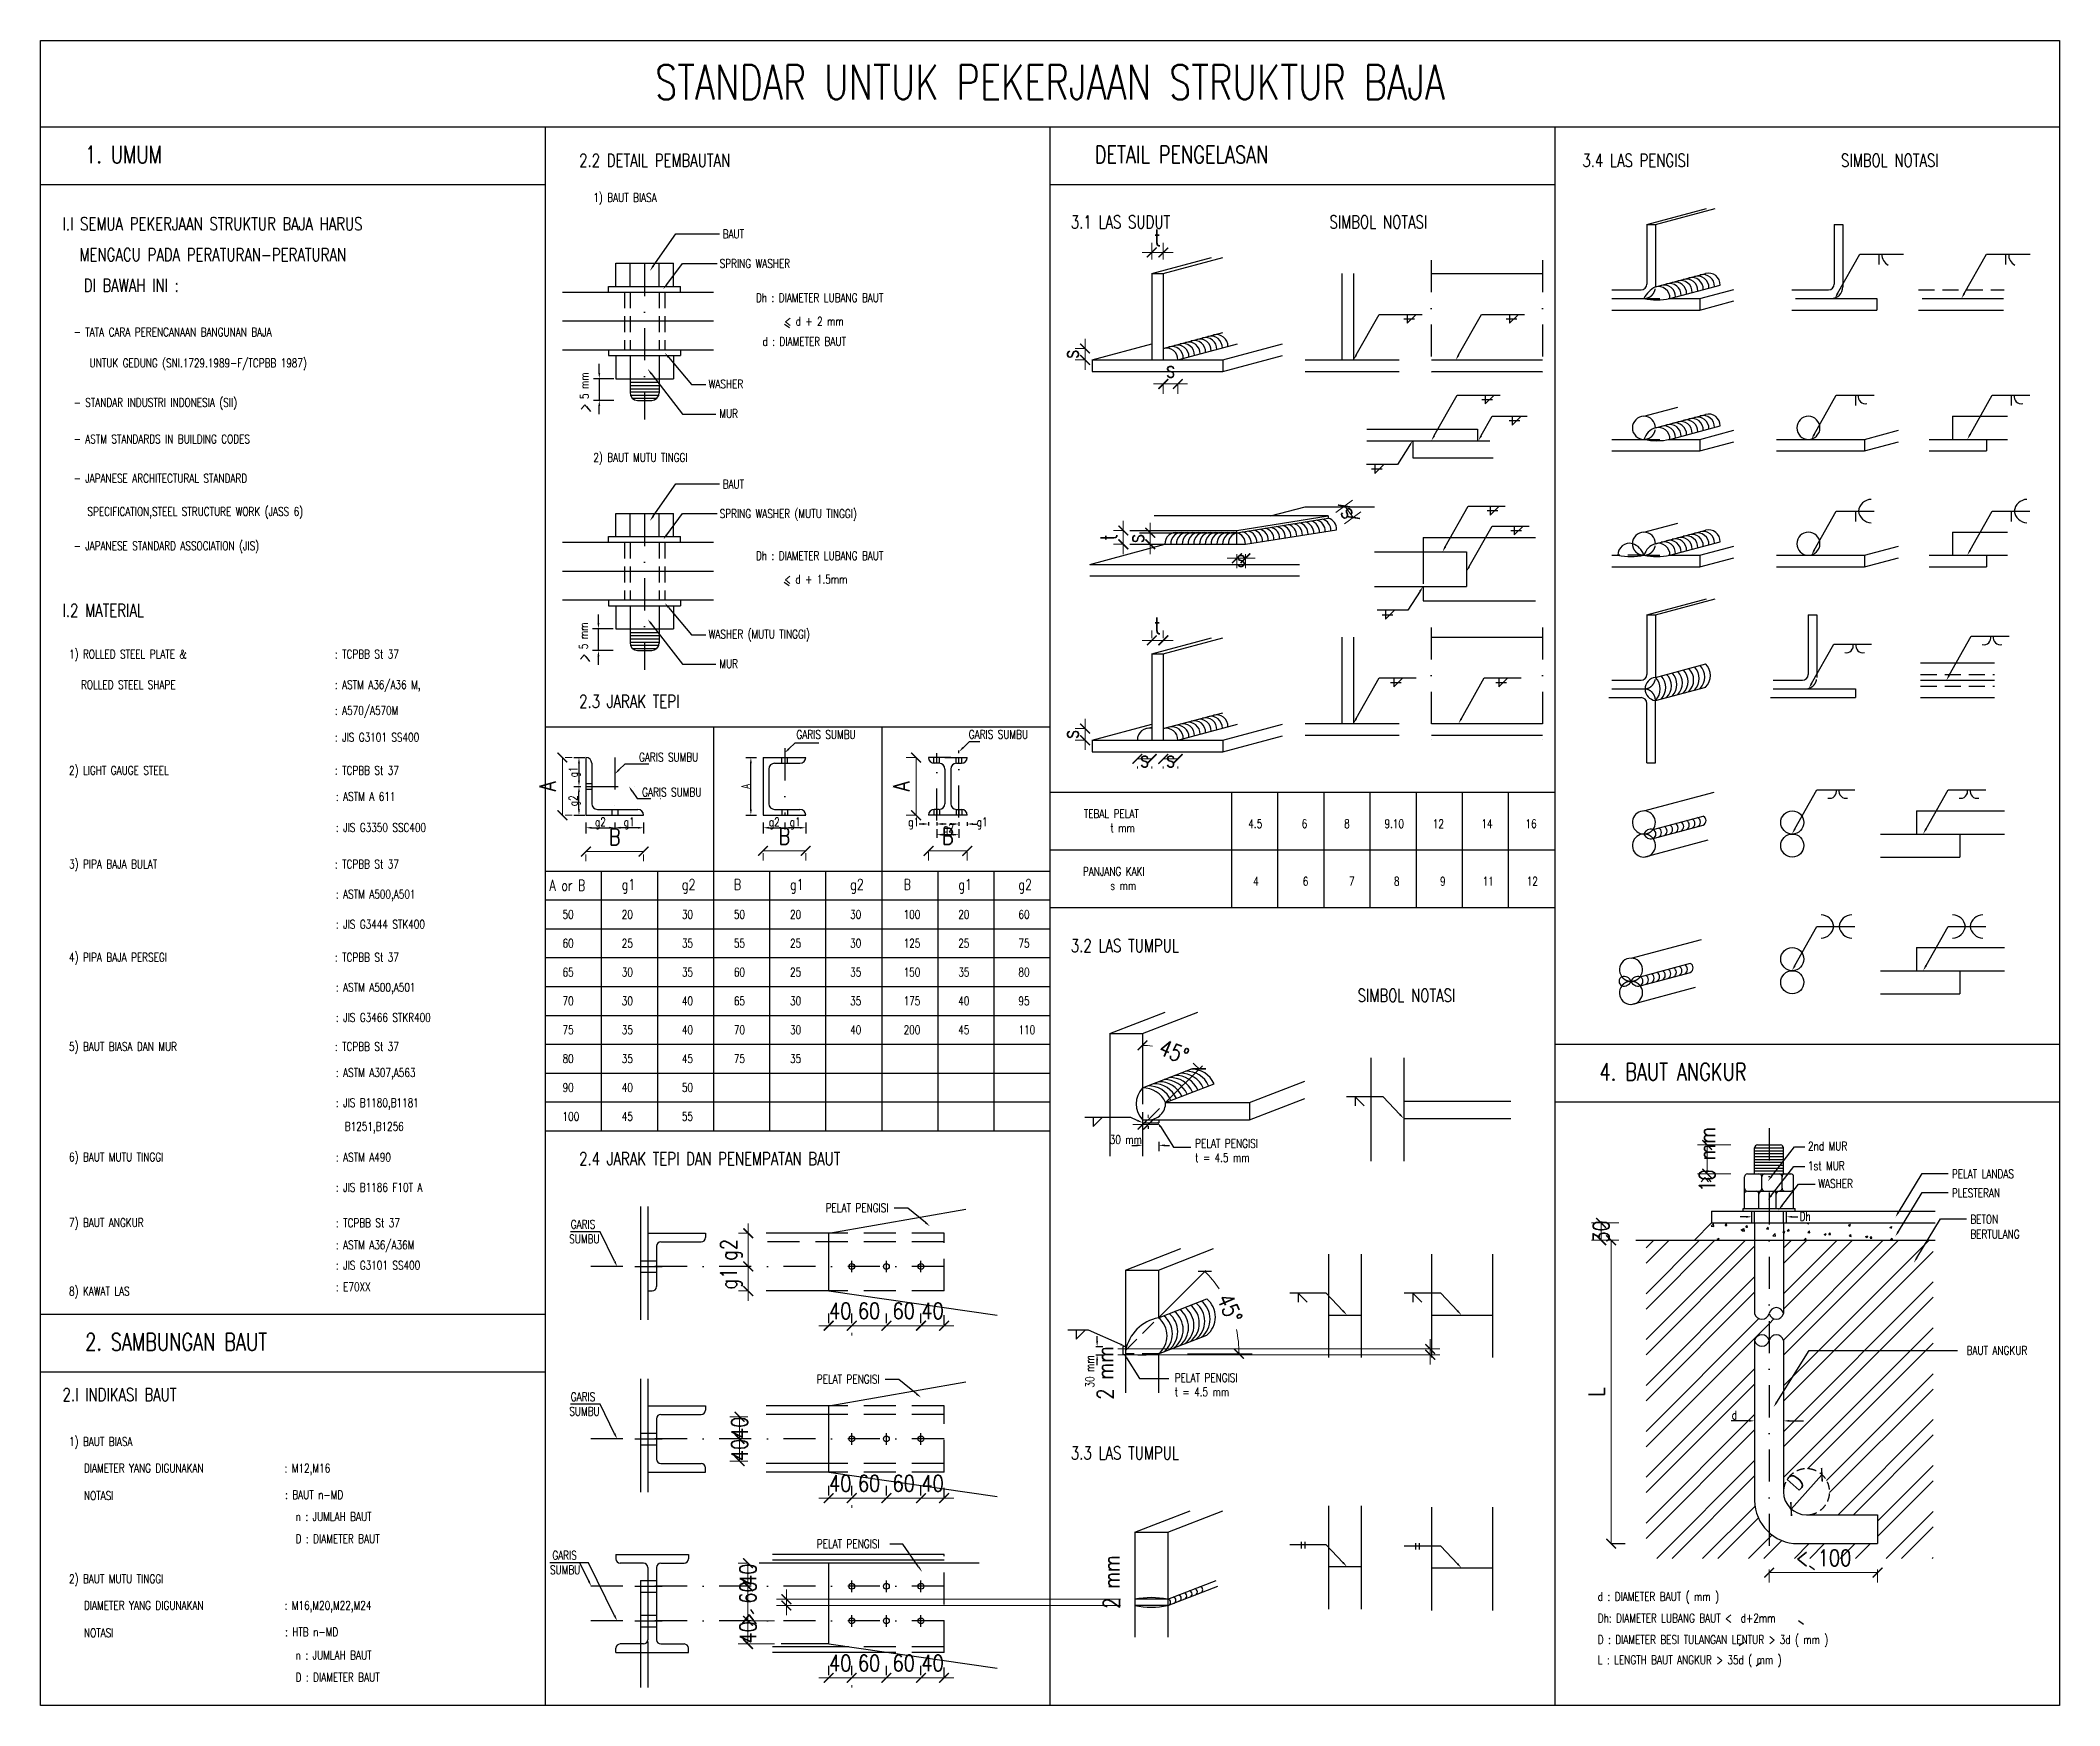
# Model space of a CAD drawing. Header units: inches. Extents: x 266054 to 836293, y -258454 to -102650.
# Drawn here: x 448602 to 473749, y -157313 to -136578 of the extents above; entities that cross this region are included whole.
import ezdxf
from ezdxf.enums import TextEntityAlignment as Align

# ---------------------------------------------------------------- set-up
doc = ezdxf.new("R2010")
doc.units = ezdxf.units.IN
doc.header["$LTSCALE"] = 800
doc.header["$MEASUREMENT"] = 0
for name, pattern in [('DASHDOT', [1, 0.5, -0.25, 0, -0.25]), ('DASHDOT2', [12.7, 6.35, -3.175, 0, -3.175]), ('DASHED', [0.75, 0.5, -0.25]), ('HIDDEN', [0.375, 0.25, -0.125]), ('HIDDEN2', [0.1875, 0.125, -0.0625])]:
    doc.linetypes.add(name, pattern=pattern)
for name, color, linetype, lineweight in [('ars', 11, 'Continuous', 0), ('DIMENSI', 179, 'Continuous', 0), ('GRS KOP', 1, 'Continuous', 35), ('kop', 7, 'Continuous', 20)]:
    doc.layers.add(name, color=color, linetype=linetype, lineweight=lineweight)
for name, color, linetype in [('LOGO', 7, 'Continuous'), ('TEXT', 4, 'Continuous'), ('U000D1', 8, 'Continuous'), ('U000G1', 1, 'Continuous'), ('U000G2', 7, 'Continuous'), ('U000G3', 3, 'Continuous'), ('U000GA', 9, 'HIDDEN2'), ('U000GG', 9, 'DASHDOT2'), ('U000H9', 9, 'Continuous'), ('U000T2', 7, 'Continuous'), ('U000T3', 7, 'Continuous'), ('U000T5', 5, 'Continuous')]:
    doc.layers.add(name, color=color, linetype=linetype)
doc.styles.add('BARU', font='arial.ttf')
doc.styles.add('ROMANS', font='romans.shx', dxfattribs={"width": 0.8, "height": 0.25})
doc.styles.add('SIMPLEX', font='SIMPLEX')
doc.styles.get("Standard").update_dxf_attribs({"font": 'romans.shx'})

msp = doc.modelspace()

# ---------------------------------------------------------------- texts
at = {"layer": 'DIMENSI', "color": 2, "lineweight": 0, "ltscale": 0.2, "char_height": 202.5, "attachment_point": 5, "style": 'ROMANS'}
for s, insert in [('\\A1;t', (462515, -139035)), ('\\A1;s', (462676.7, -140672.7)), ('\\A1;s', (463556, -143026.5)), ('\\A1;t', (462515, -143865.3)), ('\\A1;s', (462353.4, -145525)), ('\\A1;s', (462676.7, -145525)), ('\\A1;B', (455755.4, -146496.3)), ('\\A1;B', (457867.8, -146488.2)), ('\\A1;B', (459903.6, -146488.2)), ('\\A1;< 100', (470806.8, -155473.8))]:
    msp.add_mtext(s, dxfattribs=dict(at, insert=insert))
for s, insert, rotation in [('\\A1;s', (461428.4, -140485.6), 90), ('\\A1;s', (464898.2, -142447.7), 306.39944), ('\\A1;t', (461904.9, -142767.1), 90), ('\\A1;s', (462241, -142780.6), 90), ('\\A1;s', (461428.4, -145220.2), 90), ('\\A1;A', (454920.4, -145866.9), 90), ('\\A1;A', (459325.2, -145866.9), 90), ('\\A1;45°', (462719.1, -149172.2), 336.94868), ('\\A1;10 mm', (469360.2, -150511.9), 90), ('\\A1;30', (468039.4, -151410), 90), ('\\A1;45°', (463413.7, -152365.5), 293.01235), ('\\A1;L', (467981.1, -153407.3), 90), ('\\A1;D', (470461.5, -154530.5), 48.11595)]:
    msp.add_mtext(s, dxfattribs=dict(at, insert=insert, rotation=rotation))
at = {"layer": 'DIMENSI', "color": 0, "lineweight": 0, "ltscale": 0.2, "char_height": 202.5, "attachment_point": 5, "rotation": 90, "style": 'ROMANS'}
for s, insert in [('\\A1;g2', (457206.4, -151638.6)), ('\\A1;g1', (457206.8, -151997.8)), ('\\A1;2 mm', (461862.1, -153170.3)), ('\\A1;40', (457309.9, -153854.5)), ('\\A1;40', (457309.9, -154130.6)), ('\\A1;40', (457414.2, -155684)), ('\\A1;2 mm', (461940.8, -155773.9)), ('\\A1;> 60', (457414.2, -156043.2)), ('\\A1;40', (457414.2, -156402.5))]:
    msp.add_mtext(s, dxfattribs=dict(at, insert=insert))
at = {"layer": 'DIMENSI', "color": 0, "lineweight": 0, "ltscale": 0.2, "char_height": 202.5, "attachment_point": 5, "style": 'ROMANS'}
for s, insert in [('\\A1;40', (458562.9, -152398.4)), ('\\A1;60', (458922.2, -152398)), ('\\A1;60', (459353.3, -152398)), ('\\A1;40', (459712.5, -152398.4)), ('\\A1;40', (458562.9, -154545.8)), ('\\A1;60', (458922.2, -154545.4)), ('\\A1;60', (459353.3, -154545.4)), ('\\A1;40', (459712.5, -154545.8)), ('\\A1;40', (458562.9, -156783.9)), ('\\A1;60', (458922.2, -156783.5)), ('\\A1;60', (459353.3, -156783.5)), ('\\A1;40', (459712.5, -156783.9))]:
    msp.add_mtext(s, dxfattribs=dict(at, insert=insert))
at = {"layer": 'U000T2', "style": 'SIMPLEX', "width": 0.75}
for s, height, p in [('1) BAUT BIASA', 107.774, (455488, -138589.2)), ('Dh : DIAMETER LUBANG BAUT', 107.774, (457513.7, -139835.9)), ('< d + 2 mm', 107.77, (457869.2, -140130)), ('- TATA CARA PERENCANAAN BANGUNAN BAJA', 107.774, (449015.1, -140263.1)), ('d : DIAMETER BAUT', 107.774, (457595.2, -140380.9)), ('UNTUK GEDUNG (SNI.1729.1989-F/TCPBB 1987)', 107.774, (449214.8, -140648.9)), ('- STANDAR INDUSTRI INDONESIA (SII)', 107.774, (449015.1, -141141.2)), ('- ASTM STANDARDS IN BUILDING CODES', 107.774, (449015.1, -141595.9)), ('2) BAUT MUTU TINGGI', 107.774, (455488, -141825.3)), ('- JAPANESE ARCHITECTURAL STANDARD', 107.774, (449015.1, -142084.9)), ('SPECIFICATION,STEEL STRUCTURE WORK (JASS 6)', 107.774, (449188.6, -142498.7)), ('- JAPANESE STANDARD ASSOCIATION (JIS)', 107.774, (449015.1, -142925.5)), ('Dh : DIAMETER LUBANG BAUT', 107.774, (457513.7, -143048.6)), ('< d + 1.5mm', 107.774, (457867, -143342.7)), ('1) ROLLED STEEL PLATE & ', 107.774, (448958.9, -144273.9)), (': TCPBB St 37', 107.774, (452269.7, -144273.9)), ('  ROLLED STEEL SHAPE', 107.774, (448996.9, -144654.6)), (': ASTM A36/A36 M,', 107.774, (452269.7, -144654.6)), (': A570/A570M', 107.774, (452269.7, -144975.6)), (': JIS G3101 SS400', 107.774, (452269.7, -145309.8)), ('2) LIGHT GAUGE STEEL  ', 107.774, (448958.9, -145721.5)), (': TCPBB St 37', 107.774, (452269.7, -145721.5)), (': ASTM A 611', 107.774, (452282.5, -146047.1)), (': JIS G3350 SSC400', 107.774, (452282.5, -146432.9)), ('TEBAL PELAT', 107.774, (461596.5, -146260.7)), ('t mm', 107.77, (461927.5, -146438.1)), ('3) PIPA BAJA BULAT', 107.774, (448958.9, -146888.7)), (': TCPBB St 37', 107.774, (452269.7, -146888.7)), ('PANJANG KAKI', 107.774, (461585.6, -146979.2)), ('s mm', 107.77, (461927.5, -147156.6)), (': ASTM A500,A501', 107.774, (452282.5, -147262.7)), (': JIS G3444 STK400', 107.774, (452282.5, -147638.1)), ('50', 107.77, (455105.1, -147515.3)), ('20', 107.77, (455842.2, -147515.3)), ('30', 107.77, (456591.4, -147515.3)), ('50', 107.77, (457239.2, -147515.3)), ('20', 107.77, (457937.8, -147515.3)), ('30', 107.77, (458687, -147515.3)), ('100', 107.77, (459352.9, -147515.3)), ('20', 107.77, (460033.4, -147515.3)), ('60', 107.77, (460782.6, -147515.3)), ('60', 107.77, (455105.1, -147874.5)), ('25', 107.77, (455842.2, -147874.5)), ('35', 107.77, (456591.4, -147874.5)), ('55', 107.77, (457239.2, -147874.5)), ('25', 107.77, (457937.8, -147874.5)), ('30', 107.77, (458687, -147874.5)), ('125', 107.77, (459352.9, -147874.5)), ('25', 107.77, (460033.4, -147874.5)), ('75', 107.77, (460782.6, -147874.5)), ('4) PIPA BAJA PERSEGI', 107.774, (448958.9, -148049.2)), (': TCPBB St 37', 107.774, (452269.7, -148049.2)), (': ASTM A500,A501', 107.774, (452282.5, -148423.2)), ('65', 107.77, (455105.1, -148233.7)), ('30', 107.77, (455842.2, -148233.7)), ('35', 107.77, (456591.4, -148233.7)), ('60', 107.77, (457239.2, -148233.7)), ('25', 107.77, (457937.8, -148233.7)), ('35', 107.77, (458687, -148233.7)), ('150', 107.77, (459352.9, -148233.7)), ('35', 107.77, (460033.4, -148233.7)), ('80', 107.77, (460782.6, -148233.7)), ('70', 107.77, (455105.1, -148593)), ('30', 107.77, (455842.2, -148593)), ('40', 107.77, (456591.4, -148593)), ('65', 107.77, (457239.2, -148593)), ('30', 107.77, (457937.8, -148593)), ('35', 107.77, (458687, -148593)), ('175', 107.77, (459352.9, -148593)), ('40', 107.77, (460033.4, -148593)), ('95', 107.77, (460782.6, -148593)), (': JIS G3466 STKR400', 107.774, (452282.5, -148798.6)), ('75', 107.77, (455105.1, -148952.2)), ('35', 107.77, (455842.2, -148952.2)), ('40', 107.77, (456591.4, -148952.2)), ('70', 107.77, (457239.2, -148952.2)), ('30', 107.77, (457937.8, -148952.2)), ('40', 107.77, (458687, -148952.2)), ('200', 107.77, (459352.9, -148952.2)), ('45', 107.77, (460033.4, -148952.2)), ('110', 107.77, (460782.6, -148952.2)), ('5) BAUT BIASA DAN MUR', 107.774, (448958.9, -149160.5)), (': TCPBB St 37', 107.774, (452269.7, -149160.5)), ('80', 107.77, (455105.1, -149311.5)), ('35', 107.77, (455842.2, -149311.5)), ('45', 107.77, (456591.4, -149311.5)), ('75', 107.77, (457239.2, -149311.5)), ('35', 107.77, (457937.8, -149311.5)), (': ASTM A307,A563', 107.774, (452282.5, -149485)), ('90', 107.77, (455105.1, -149670.7)), ('40', 107.77, (455842.2, -149670.7)), ('50', 107.77, (456591.4, -149670.7)), (': JIS B1180,B1181', 107.774, (452282.5, -149860.3)), ('  B1251,B1256', 107.774, (452282.3, -150155.3)), ('100', 107.77, (455105.1, -150030)), ('45', 107.77, (455842.2, -150030)), ('55', 107.77, (456591.4, -150030)), ('6) BAUT MUTU TINGGI', 107.774, (448958.9, -150536.6)), (': ASTM A490', 107.774, (452282.5, -150539.3)), (': JIS B1186 F10T A', 107.774, (452282.5, -150914.7)), ('7) BAUT ANGKUR', 107.774, (448958.9, -151353.4)), (': TCPBB St 37', 107.774, (452282.5, -151356.1)), (': ASTM A36/A36M', 107.774, (452282.5, -151630.7)), (': JIS G3101 SS400', 107.774, (452282.5, -151884.7)), ('8) KAWAT LAS', 107.774, (448958.9, -152206.6)), (': E70XX', 107.77, (452282.5, -152153.5)), ('1) BAUT BIASA', 107.774, (448958.9, -154079.8)), ('DIAMETER YANG DIGUNAKAN', 107.774, (449144.5, -154410.6)), (': M12,M16', 107.77, (451643.5, -154410.6)), ('NOTASI', 107.77, (449144.5, -154752.6)), (': BAUT n-MD', 107.774, (451649.3, -154741.3)), ('n : JUMLAH BAUT', 107.774, (451780.7, -155014)), ('D : DIAMETER BAUT', 107.774, (451780.7, -155289.6)), ('2) BAUT MUTU TINGGI', 107.774, (448958.9, -155788.7)), ('DIAMETER YANG DIGUNAKAN', 107.774, (449144.5, -156119.5)), (': M16,M20,M22,M24', 107.774, (451643.5, -156119.5)), ('NOTASI', 107.77, (449144.5, -156461.5)), (': HTB n-MD', 107.77, (451649.3, -156450.2)), ('n : JUMLAH BAUT', 107.774, (451780.7, -156738.7)), ('D : DIAMETER BAUT', 107.774, (451780.7, -157014.4))]:
    msp.add_text(s, height=height, dxfattribs=at).set_placement(p)
for s, height, p in [('BAUT', 107.77, (457099, -138988.3)), ('SPRING WASHER', 107.774, (457062.1, -139356.4)), ('WASHER', 107.77, (456924.9, -140856.6)), ('MUR', 107.77, (457057.8, -141224.7)), ('BAUT', 107.77, (457099, -142103)), ('SPRING WASHER (MUTU TINGGI)', 107.774, (457062.1, -142471.1)), ('WASHER (MUTU TINGGI)', 107.774, (456924.9, -143971.3)), ('MUR', 107.77, (457057.8, -144339.4)), ('GARIS SUMBU', 107.774, (458017.6, -145221.1)), ('GARIS SUMBU', 107.774, (460164.5, -145219.3)), ('GARIS SUMBU', 107.774, (456057.3, -145503)), ('GARIS SUMBU', 107.774, (456096.3, -145939)), ('PELAT PENGISI', 107.774, (462982.8, -150313.4)), ('2nd MUR', 107.77, (470615.4, -150345.7)), ('t = 4.5 mm', 107.77, (462982.8, -150490.7)), ('1st MUR', 107.77, (470615.4, -150591.1)), ('WASHER', 107.77, (470744.7, -150813.8)), ('PELAT LANDAS', 107.774, (472407.7, -150692.4)), ('PLESTERAN', 107.77, (472407.7, -150930.1)), ('Dh', 107.77, (470511.1, -151221.8)), ('BETON', 107.77, (472637.3, -151257.8)), ('BERTULANG', 107.77, (472637.3, -151442.8)), ('BAUT ANGKUR', 107.774, (472590.7, -152890.2)), ('t = 4.5 mm', 107.77, (462728.9, -153407.9)), ('PELAT PENGISI', 107.774, (462728.9, -153230.6)), ('d : DIAMETER BAUT ( mm )', 107.774, (467997.6, -155955.3)), ('Dh: DIAMETER LUBANG BAUT <  d+2mm', 107.774, (467997.6, -156223.6)), ('D : DIAMETER BESI TULANGAN LENTUR > 3d ( mm )', 107.774, (467997.6, -156491.9)), ('L : LENGTH BAUT ANGKUR > 35d ( mm )', 107.774, (467997.6, -156744.4))]:
    msp.add_text(s, height=height, dxfattribs=at).set_placement(p, align=Align.MIDDLE_LEFT)
at = {"layer": 'U000T2', "linetype": 'ByBlock', "style": 'SIMPLEX', "width": 0.75}
for s, p in [('> 5 mm', (455376.2, -140947.7)), ('> 5 mm', (455365.4, -144062.4)), ('g1', (455237.6, -145687.3)), ('g2', (455237.6, -146046.6)), ('30 mm', (461670.7, -153151.8))]:
    msp.add_text(s, height=107.77, rotation=90, dxfattribs=at).set_placement(p, align=Align.MIDDLE_CENTER)
msp.add_text('A', height=107.8, rotation=90, dxfattribs=at).set_placement((457386.5, -145867.6), align=Align.MIDDLE)
for s, p in [('g2', (455575.8, -146310.5)), ('g1', (455935.1, -146310.5)), ('g2', (457741.9, -146310.5)), ('g1', (458001.6, -146310.5)), ('g1', (459477, -146310.5)), ('g2', (459912, -146382.7)), ('g1', (460330.2, -146310.5)), ('30 mm', (462120.3, -150265.3))]:
    msp.add_text(s, height=107.77, dxfattribs=at).set_placement(p, align=Align.MIDDLE_CENTER)
at = {"layer": 'U000T2', "color": 2, "style": 'SIMPLEX', "width": 0.75}
for s, height, p in [('4.5', 107.77, (463644.7, -146385.7)), ('6', 107.8, (464309.1, -146385.7)), ('8', 107.8, (464839.1, -146385.7)), ('9.10', 107.77, (465341.9, -146385.7)), ('12', 107.77, (465943.8, -146385.7)), ('14', 107.77, (466548.5, -146385.7)), ('16', 107.77, (467097.7, -146385.7)), ('4', 107.8, (463704.4, -147102.6)), ('6', 107.8, (464324.1, -147102.6)), ('7', 107.8, (464898.9, -147102.6)), ('8', 107.8, (465458.7, -147102.6)), ('9', 107.8, (466033.5, -147102.6)), ('11', 107.77, (466563.5, -147102.6)), ('12', 107.77, (467112.6, -147102.6))]:
    msp.add_text(s, height=height, dxfattribs=at).set_placement(p)
at = {"layer": 'U000T2', "style": 'SIMPLEX', "width": 0.75}
msp.add_text('>', height=107.8, rotation=90, dxfattribs=at).set_placement((469377.7, -150805.6))
for s, height, p in [('PELAT PENGISI', 107.774, (459164.7, -151114.8)), ('GARIS', 107.77, (455512.5, -151320.8)), ('SUMBU', 107.77, (455565.4, -151502.4)), ('PELAT PENGISI', 107.774, (459053.9, -153248.6)), ('SUMBU', 107.77, (455566.8, -153649.8)), ('GARIS', 107.77, (455512.5, -153468.2)), ('d', 107.8, (469731.7, -153695.5)), ('GARIS', 107.77, (455282.7, -155441.5)), ('PELAT PENGISI', 107.774, (459053.9, -155299.3)), ('SUMBU', 107.77, (455326.4, -155623.1))]:
    msp.add_text(s, height=height, dxfattribs=at).set_placement(p, align=Align.MIDDLE_RIGHT)
at = {"layer": 'U000T3', "style": 'SIMPLEX', "width": 0.75}
for s, height, p in [('1. UMUM', 215.55, (449160.2, -138107.9)), ('2.2 DETAIL PEMBAUTAN', 161.661, (455312.4, -138153.4)), ('DETAIL PENGELASAN', 215.548, (461733.8, -138107.9)), ('3.4 LAS PENGISI', 161.661, (467805.5, -138153.4)), ('SIMBOL NOTASI', 161.661, (471026.4, -138153.4)), ('I.I SEMUA PEKERJAAN STRUKTUR BAJA HARUS  ', 161.661, (448878, -138943.1)), ('3.1 LAS SUDUT', 161.661, (461435.6, -138919.2)), ('SIMBOL NOTASI', 161.661, (464656.4, -138919.2)), ('  MENGACU PADA PERATURAN-PERATURAN  ', 161.661, (448922.7, -139327.3)), ('DI BAWAH INI :', 161.661, (449141.3, -139708.5)), ('I.2 MATERIAL   ', 161.661, (448878, -143757)), ('2.3 JARAK TEPI', 161.661, (455312.4, -144890.1)), ('A or B', 134.72, (454942, -147166.9)), ('g1', 134.72, (455842.2, -147156)), ('g2', 134.72, (456591.4, -147156)), ('B', 134.7, (457239.2, -147156)), ('g1', 134.72, (457937.8, -147156)), ('g2', 134.72, (458687, -147156)), ('B', 134.7, (459352.9, -147156)), ('g1', 134.72, (460033.4, -147156)), ('g2', 134.72, (460782.6, -147156)), ('3.2 LAS TUMPUL', 161.661, (461435.6, -147930.8)), ('SIMBOL NOTASI', 161.661, (465006.9, -148550.9)), ('4. BAUT ANGKUR', 215.548, (468020.6, -149528.8)), ('2.4 JARAK TEPI DAN PENEMPATAN BAUT', 161.661, (455312.4, -150584.9)), ('2. SAMBUNGAN BAUT', 215.548, (449160.2, -152892.1)), ('2.I INDIKASI BAUT', 161.661, (448878, -153521.9)), ('3.3 LAS TUMPUL', 161.661, (461435.6, -154248))]:
    msp.add_text(s, height=height, dxfattribs=at).set_placement(p)
at = {"layer": 'U000T5', "style": 'SIMPLEX', "width": 0.75}
msp.add_text('STANDAR UNTUK PEKERJAAN STRUKTUR BAJA', height=431.095, dxfattribs=at).set_placement((461175.5, -137313.8), align=Align.CENTER)

# ---------------------------------------------------------------- blocks, each defined once
blk = doc.blocks.new('_ArchTick')
at = {"layer": 'LOGO', "color": 0, "const_width": 0.15}
blk.add_lwpolyline([(-0.5, -0.5), (0.5, 0.5)], dxfattribs=at)
blk = doc.blocks.new('logo granitindo baru')
at = {"layer": 'LOGO'}
for points in [[(1.03, 1.463), (0.916, 1.574), (0.366, 1.024), (1.1, 0.289), (1.652, 0.843), (1.392, 1.098), (1.281, 0.987), (1.423, 0.84), (1.102, 0.519), (0.594, 1.025)], [(1.721, 1.576), (1.381, 1.236), (1.771, 0.842), (1.341, 0.407), (1.454, 0.294), (2.001, 0.844), (1.609, 1.237), (1.835, 1.464)]]:
    blk.add_hatch(color=8, dxfattribs=at).paths.add_polyline_path(points)
at = {"layer": 'Defpoints'}
blk.add_point((9.7, 0), dxfattribs=at)
at = {"layer": 'LOGO'}
blk.add_lwpolyline([(1.03, 1.463), (0.916, 1.574), (0.366, 1.024), (1.1, 0.289), (1.652, 0.843), (1.392, 1.098), (1.281, 0.987), (1.423, 0.84), (1.102, 0.519), (0.594, 1.025), (1.03, 1.463), (0.916, 1.574)], dxfattribs=at)
at = {"layer": 'LOGO', "lineweight": 13}
for points in [[(1.089, 1.403), (0.713, 1.026), (1.101, 0.638), (1.258, 0.794)], [(1.112, 1.38), (0.759, 1.026), (1.101, 0.683), (1.235, 0.817)], [(1.134, 1.357), (0.803, 1.026), (1.101, 0.728), (1.213, 0.839)], [(1.157, 1.334), (0.85, 1.026), (1.101, 0.775), (1.189, 0.863)]]:
    blk.add_lwpolyline(points, dxfattribs=at)
at = {"layer": 'LOGO', "lineweight": 0}
blk.add_lwpolyline([(1.721, 1.576), (1.381, 1.236), (1.771, 0.842), (1.341, 0.407), (1.454, 0.294), (2.001, 0.844), (1.609, 1.237), (1.835, 1.464), (1.721, 1.576)], dxfattribs=at)
at = {"layer": 'LOGO', "insert": (2.134, 1.589), "char_height": 0.4, "width": 7.66452, "attachment_point": 1}
blk.add_mtext('{\\fTimes New Roman|b0|i0|c0|p18;PT. \\fCityBlueprint|b0|i0|c2|p2;\\W1.5;GRANITINDO \\fTimes New Roman|b0|i0|c0|p18;\\W1;Cipta Sejati}', dxfattribs=at)
at = {"layer": 'LOGO', "insert": (2.134, 0.975), "char_height": 0.1, "attachment_point": 1}
blk.add_mtext_dynamic_manual_height_columns('{\\f@Arial Unicode MS|b0|i0|c0|p34;\\H1.4x;\\W1.2;KONSULTAN STUDI - PERENCANA - PENGAWAS - MANAJEMEN\\fTimes New Roman|b0|i0|c0|p18;\\P\\pt0.9;\\H0.71429x;\\W1;Domisili ^I: Gedung Graha Arsa Lt. 4 Jl.Siaga Raya No. 31, Pejaten Barat, Jakarta Selatan 12510\\PStudio I ^I: Jl. Batu I No. 36A, Pejaten Timur, Jakarta Selatan 12510 Tlp. 021 - 71082879 Fax. 021 - 7972072\\PStudio II          : Jl. Sawo Raya No. 4 Rawamangun, Jakarta Timur 13220 Telp / Fax. 021 - 4717152}', width=9.56937, gutter_width=0, heights=[1.67], dxfattribs=at)
blk = doc.blocks.new('kop')
at = {"layer": 'ars'}
for p, q in [((74.316, 35.599), (74.29, 35.614)), ((74.328, 35.595), (74.333, 35.581)), ((74.373, 35.526), (74.347, 35.541)), ((74.373, 35.526), (74.375, 35.555)), ((74.395, 35.468), (74.406, 35.457)), ((74.416, 35.202), (74.401, 35.228)), ((74.408, 35.467), (74.408, 35.452)), ((74.429, 35.366), (74.409, 35.388)), ((74.416, 35.202), (74.434, 35.225)), ((74.425, 35.289), (74.43, 35.273)), ((74.429, 35.366), (74.437, 35.394)), ((74.436, 35.304), (74.431, 35.29)), ((74.267, 34.989), (74.296, 34.992)), ((74.332, 35.048), (74.331, 35.078)), ((74.347, 35.066), (74.372, 35.081))]:
    blk.add_line(p, q, dxfattribs=at)
for centre, radius, start, end in [((73.61, 35.253), 0.061, 2.2926, 66.7539), ((73.696, 35.312), 0.061, 182.2926, 246.7539), ((73.623, 35.191), 0.061, 12.6628, 77.1241), ((73.696, 35.264), 0.061, 192.6628, 257.1241), ((73.7, 35.362), 0.061, 172.3995, 236.8608), ((73.607, 35.319), 0.061, 352.3995, 56.8608), ((73.711, 35.414), 0.061, 164.619, 229.0804), ((73.612, 35.384), 0.061, 344.619, 49.0804), ((74.072, 35.315), 0.405, 114.0856, 237.6325), ((73.728, 35.316), 0.061, 120.6799, 185.1412), ((73.636, 35.364), 0.061, 300.6799, 5.1412), ((73.717, 35.456), 0.0488, 158.8649, 223.3262), ((73.73, 35.271), 0.061, 130.573, 195.0343), ((73.647, 35.424), 0.061, 292.8994, 357.3608), ((73.732, 35.365), 0.061, 112.8994, 177.3608), ((73.632, 35.302), 0.061, 310.573, 15.0343), ((73.636, 35.44), 0.0488, 338.8649, 43.3262), ((73.738, 35.23), 0.061, 140.9432, 205.4045), ((73.667, 35.469), 0.0488, 287.1453, 351.6066), ((73.73, 35.415), 0.0488, 107.1453, 171.6066), ((73.635, 35.243), 0.061, 320.9432, 25.4045), ((73.736, 35.493), 0.0488, 150.2996, 214.761), ((73.751, 35.19), 0.061, 140.9432, 205.4045), ((73.654, 35.489), 0.0488, 330.2996, 34.761), ((73.743, 35.451), 0.0488, 98.58, 163.0414), ((73.689, 35.513), 0.0488, 278.58, 343.0414), ((73.649, 35.203), 0.061, 320.9432, 25.4045), ((73.756, 35.528), 0.0488, 145.7989, 210.2603), ((73.673, 35.531), 0.0488, 325.7989, 30.2603), ((73.71, 35.552), 0.0488, 274.0793, 338.5407), ((73.759, 35.485), 0.0488, 94.0793, 158.5407), ((73.78, 35.56), 0.0488, 139.3679, 203.8292), ((73.698, 35.572), 0.0488, 319.3679, 23.8292), ((73.778, 35.517), 0.0488, 87.6483, 152.1096), ((73.737, 35.589), 0.0488, 267.6483, 332.1096), ((73.807, 35.589), 0.0488, 133.8416, 198.303), ((73.727, 35.609), 0.0488, 313.8416, 18.303), ((73.801, 35.547), 0.0488, 82.122, 146.5834), ((73.767, 35.622), 0.0488, 262.122, 326.5834), ((73.831, 35.612), 0.0439, 126.6239, 191.0853), ((73.761, 35.639), 0.0439, 306.6239, 11.0853), ((73.821, 35.575), 0.0439, 74.9043, 139.3657), ((73.799, 35.646), 0.0439, 254.9043, 319.3657), ((73.848, 35.632), 0.0352, 123.961, 188.4223), ((73.794, 35.656), 0.0352, 303.961, 8.4223), ((73.839, 35.603), 0.0352, 72.2414, 136.7027), ((73.824, 35.66), 0.0352, 252.2414, 316.7027), ((73.821, 35.676), 0.0352, 297.7406, 2.2019), ((73.873, 35.647), 0.0352, 117.7406, 182.2019), ((73.86, 35.619), 0.0352, 66.021, 130.4823), ((73.852, 35.677), 0.0352, 246.021, 310.4823), ((73.892, 35.661), 0.0281, 113.4007, 177.862), ((73.852, 35.688), 0.0281, 293.4007, 357.862), ((73.88, 35.64), 0.0281, 61.6811, 126.1424), ((73.877, 35.687), 0.0281, 241.6811, 306.1424), ((73.876, 35.701), 0.0281, 293.4007, 357.862), ((73.915, 35.674), 0.0281, 113.4007, 177.862), ((73.904, 35.653), 0.0281, 61.6811, 126.1424), ((73.901, 35.7), 0.0281, 241.6811, 306.1424), ((73.911, 35.713), 0.0281, 260.9368, 325.3982), ((73.93, 35.669), 0.0281, 80.9368, 145.3982), ((74.027, 35.315), 0.405, 302.3675, 44.4851), ((74.279, 35.674), 0.0613, 235.5154, 280.6207), ((74.24, 35.613), 0.0507, 1.4248, 71.624), ((74.336, 35.601), 0.0613, 235.5154, 280.6207), ((74.383, 35.652), 0.0795, 151.1819, 225.9956), ((74.296, 35.54), 0.0507, 1.4248, 71.624), ((74.32, 35.44), 0.0795, 20.9123, 95.7261), ((74.387, 35.547), 0.0795, 200.9123, 275.7261), ((74.259, 35.633), 0.0795, 331.1819, 45.9956), ((74.406, 35.596), 0.0507, 162.5946, 232.7938), ((74.439, 35.186), 0.0795, 153.0891, 227.9029), ((74.422, 35.286), 0.0613, 205.6201, 250.7254), ((74.314, 35.163), 0.0795, 333.0891, 47.9029), ((74.417, 35.449), 0.0613, 217.2288, 262.3342), ((74.333, 35.6), 0.0613, 313.598, 358.7033), ((74.458, 35.361), 0.0795, 171.1641, 245.9779), ((74.347, 35.301), 0.0795, 351.1641, 65.9779), ((74.361, 35.403), 0.0507, 343.1383, 53.3375), ((74.357, 35.252), 0.0507, 331.5296, 41.7288), ((74.396, 35.228), 0.0795, 271.02, 345.8338), ((74.475, 35.129), 0.0795, 91.02, 165.8338), ((74.479, 35.504), 0.0795, 133.1999, 208.0136), ((74.354, 35.525), 0.0795, 313.1999, 28.0136), ((74.476, 35.427), 0.0507, 150.0679, 220.2671), ((74.483, 35.241), 0.0507, 128.2781, 198.4773), ((74.425, 35.285), 0.0613, 279.2815, 324.3868), ((74.405, 35.377), 0.0795, 293.3027, 8.1164), ((74.515, 35.315), 0.0795, 113.3027, 188.1164), ((74.406, 35.447), 0.0613, 301.0712, 346.1766), ((73.702, 35.225), 0.061, 200.2151, 264.6765), ((73.639, 35.143), 0.061, 20.2151, 84.6765), ((73.715, 35.183), 0.061, 206.1601, 270.6214), ((73.661, 35.095), 0.061, 26.1601, 90.6214), ((73.736, 35.145), 0.061, 208.508, 272.9693), ((73.685, 35.055), 0.061, 28.508, 92.9693), ((73.716, 35.015), 0.061, 40.0311, 104.4924), ((73.747, 35.113), 0.061, 220.0311, 284.4924), ((73.768, 35.153), 0.061, 146.9028, 211.3642), ((73.665, 35.155), 0.061, 326.9028, 31.3642), ((73.75, 34.978), 0.061, 49.2006, 113.662), ((73.766, 35.08), 0.061, 229.2006, 293.662), ((73.791, 35.115), 0.061, 146.6953, 211.1566), ((73.688, 35.117), 0.061, 326.6953, 31.1566), ((73.816, 35.084), 0.061, 144.8635, 209.3249), ((73.713, 35.089), 0.061, 324.8635, 29.3249), ((73.785, 34.949), 0.061, 44.4223, 108.8836), ((73.809, 35.049), 0.061, 224.4223, 288.8836), ((73.844, 35.054), 0.061, 144.4903, 208.9516), ((73.741, 35.059), 0.061, 324.4903, 28.9516), ((73.875, 35.031), 0.061, 156.1803, 220.6416), ((73.773, 35.016), 0.061, 336.1803, 40.6416), ((74.361, 35.052), 0.0795, 137.1076, 211.9214), ((74.235, 35.064), 0.0795, 317.1076, 31.9214), ((74.342, 34.969), 0.0507, 83.4432, 153.6424), ((74.332, 35.042), 0.0613, 234.4466, 279.5519), ((74.364, 34.993), 0.0612, 69.8962, 144.7099), ((74.335, 35.085), 0.0612, 249.8962, 324.7099), ((74.377, 35.119), 0.0613, 176.9872, 222.0926), ((74.304, 35.12), 0.0507, 302.8967, 13.0959), ((74.423, 35.078), 0.0507, 106.5818, 176.781), ((74.386, 35.141), 0.0613, 257.5851, 302.6905)]:
    blk.add_arc(centre, radius, start, end, dxfattribs=at)
at = {"layer": 'ars', "color": 11}
for centre, radius, start, end in [((74.285, 34.995), 0.0613, 158.8696, 203.9749), ((74.216, 35.02), 0.0507, 284.779, 354.9783), ((74.235, 34.986), 0.016, 270, 302.3675)]:
    blk.add_arc(centre, radius, start, end, dxfattribs=at)
at = {"layer": 'ars'}
for points, start_tangent, end_tangent in [([(74.256, 35.651), (74.261, 35.634), (74.244, 35.624), (74.224, 35.623), (74.22, 35.64), (74.234, 35.661), (74.239, 35.672), (74.256, 35.663), (74.256, 35.651)], (0.714442, -0.699695), (0.714442, -0.699695)), ([(74.313, 35.578), (74.318, 35.561), (74.301, 35.551), (74.281, 35.55), (74.277, 35.567), (74.29, 35.588), (74.296, 35.599), (74.312, 35.589), (74.313, 35.578)], (0.714442, -0.699695), (0.714442, -0.699695)), ([(74.388, 35.435), (74.388, 35.416), (74.369, 35.412), (74.349, 35.418), (74.351, 35.435), (74.37, 35.451), (74.378, 35.459), (74.391, 35.445), (74.388, 35.435)], (0.458819, -0.88853), (0.458819, -0.88853)), ([(74.39, 35.277), (74.386, 35.26), (74.366, 35.259), (74.348, 35.269), (74.353, 35.285), (74.375, 35.297), (74.385, 35.303), (74.395, 35.287), (74.39, 35.277)], (0.270637, -0.962681), (0.270637, -0.962681)), ([(74.365, 35.605), (74.376, 35.591), (74.394, 35.598), (74.407, 35.615), (74.395, 35.627), (74.37, 35.629), (74.358, 35.631), (74.356, 35.612), (74.365, 35.605)], (0.149901, -0.988701), (0.149901, -0.988701)), ([(74.438, 35.445), (74.446, 35.429), (74.465, 35.432), (74.481, 35.445), (74.473, 35.46), (74.449, 35.467), (74.438, 35.472), (74.431, 35.453), (74.438, 35.445)], (-0.068112, -0.997678), (-0.068112, -0.997678)), ([(74.454, 35.272), (74.455, 35.253), (74.474, 35.25), (74.494, 35.256), (74.492, 35.273), (74.472, 35.288), (74.463, 35.297), (74.451, 35.282), (74.454, 35.272)], (-0.433585, -0.901113), (-0.433585, -0.901113)), ([(74.257, 35.013), (74.242, 35.004), (74.228, 35.018), (74.222, 35.037), (74.238, 35.045), (74.261, 35.037), (74.273, 35.034), (74.268, 35.016), (74.257, 35.013)], (-0.515761, -0.856733), (-0.515761, -0.856733)), ([(74.345, 35.127), (74.333, 35.113), (74.316, 35.122), (74.305, 35.139), (74.317, 35.151), (74.342, 35.151), (74.354, 35.152), (74.355, 35.133), (74.345, 35.127)], (-0.223771, -0.974642), (-0.223771, -0.974642)), ([(74.343, 35.011), (74.331, 34.997), (74.342, 34.981), (74.36, 34.972), (74.371, 34.985), (74.367, 35.01), (74.367, 35.022), (74.348, 35.021), (74.343, 35.011)], (-0.942817, -0.33331), (-0.942817, -0.33331)), ([(74.408, 35.117), (74.403, 35.1), (74.419, 35.089), (74.439, 35.088), (74.443, 35.104), (74.431, 35.126), (74.426, 35.137), (74.409, 35.128), (74.408, 35.117)], (-0.735998, -0.676983), (-0.735998, -0.676983))]:
    blk.add_spline(points, degree=3, dxfattribs=dict(at, start_tangent=start_tangent, end_tangent=end_tangent))
for points in [[(74.24, 34.97), (74.265, 34.975), (74.316, 34.973), (74.354, 34.955)], [(74.24, 34.97), (74.263, 34.959), (74.313, 34.947), (74.354, 34.955)]]:
    blk.add_spline(points, degree=3, dxfattribs=at)
at = {"layer": 'GRS KOP'}
for p, q in [((73, 1), (73, 54)), ((83, 1), (83, 54)), ((73, 53), (83, 53)), ((73, 47), (83, 47)), ((73, 46), (83, 46)), ((73, 9.2), (83, 9.2))]:
    blk.add_line(p, q, dxfattribs=at)
blk.add_lwpolyline([(1, 54), (83, 54), (83, 1), (1, 1)], close=True, dxfattribs=at)
at = {"layer": 'kop', "color": 7}
for p, q in [((84, 55), (0, 55)), ((0, 55), (0, 0)), ((84, 55), (84, 0)), ((84, 55), (84, 0)), ((73.919, 35.23), (73.919, 35.228)), ((73.919, 35.23), (73.999, 35.23)), ((73.919, 35.228), (73.924, 35.228)), ((73.999, 35.69), (74.099, 35.69)), ((74.019, 35.67), (73.999, 35.23)), ((74.029, 35.698), (74.069, 35.698)), ((74.079, 35.67), (74.099, 35.23)), ((74.099, 35.23), (74.18, 35.23)), ((74.175, 35.228), (74.18, 35.228)), ((74.18, 35.23), (74.18, 35.228)), ((73.869, 35.17), (73.919, 35.17)), ((73.869, 35.17), (73.889, 35.09)), ((73.889, 35.09), (74.209, 35.09)), ((73.919, 35.17), (73.929, 35.13)), ((73.929, 35.13), (74.17, 35.13)), ((73.989, 35.15), (74.029, 35.15)), ((74.069, 35.15), (74.109, 35.15)), ((74.17, 35.13), (74.18, 35.17)), ((74.18, 35.17), (74.229, 35.17)), ((74.209, 35.09), (74.229, 35.17)), ((0, 0), (84, 0))]:
    blk.add_line(p, q, dxfattribs=at)
at = {"layer": 'kop'}
for p, q in [((83, 36.6), (73, 36.6)), ((73.2, 34.4), (73.2, 36.4)), ((82.8, 36.4), (73.2, 36.4)), ((82.8, 34.4), (82.8, 36.4)), ((82.8, 34.4), (73.2, 34.4)), ((73.2, 31.6), (73.2, 34.2)), ((82.8, 34.2), (73.2, 34.2)), ((82.8, 31.6), (82.8, 34.2)), ((82.8, 33.6), (73.2, 33.6)), ((82.8, 31.6), (73.2, 31.6)), ((73.2, 27.4), (73.2, 31.4)), ((82.8, 31.4), (73.2, 31.4)), ((82.8, 27.4), (82.8, 31.4)), ((82.8, 30.8), (73.2, 30.8)), ((82.8, 28.8), (73.2, 28.8)), ((82.8, 28.2), (73.2, 28.2)), ((82.8, 27.4), (73.2, 27.4)), ((73.2, 23.6), (73.2, 27.2)), ((82.8, 27.2), (73.2, 27.2)), ((82.8, 23.6), (82.8, 27.2)), ((82.8, 26.6), (73.2, 26.6)), ((76.089, 23.976), (79.928, 23.976)), ((82.8, 23.6), (73.2, 23.6)), ((73.2, 19.8), (73.2, 23.4)), ((82.8, 23.4), (73.2, 23.4)), ((82.8, 19.8), (82.8, 23.4)), ((82.8, 22.8), (73.2, 22.8)), ((76.127, 20.296), (79.863, 20.296)), ((82.8, 19.8), (73.2, 19.8)), ((73.2, 16), (73.2, 19.6)), ((82.8, 19.6), (73.2, 19.6)), ((82.8, 16), (82.8, 19.6)), ((82.8, 19), (73.2, 19)), ((82.8, 16), (73.2, 16)), ((73.2, 9.4), (73.2, 15)), ((82.8, 15), (73.2, 15)), ((82.8, 9.4), (82.8, 15)), ((82.8, 12.8), (73.2, 12.8)), ((76.4, 9.4), (76.4, 12.8)), ((79.842, 9.4), (79.842, 12.8)), ((82.8, 12.4), (73.2, 12.4)), ((73.2, 12.4), (73.2, 11.4)), ((82.8, 11.4), (73.2, 11.4)), ((82.8, 10.4), (73.2, 10.4)), ((82.8, 9.4), (73.2, 9.4)), ((73.2, 7.8), (82.8, 7.8)), ((73.2, 6.5), (82.8, 6.5)), ((79.8, 3.8), (79.8, 6.5)), ((73.2, 6), (82.8, 6)), ((76.5, 2.2), (76.5, 3.6)), ((79.8, 1.2), (79.8, 3.6)), ((73.2, 3.2), (82.8, 3.2)), ((73.2, 2.2), (82.8, 2.2))]:
    blk.add_line(p, q, dxfattribs=at)
at = {"layer": 'kop', "color": 5}
for p, q in [((74.749, 36.05), (73.35, 36.05)), ((73.489, 35.81), (73.489, 34.85)), ((73.729, 35.73), (73.729, 35.69)), ((74.369, 35.73), (74.369, 35.69)), ((74.609, 35.81), (74.609, 34.85)), ((73.489, 35.65), (73.609, 35.65)), ((73.609, 35.69), (73.609, 35.65)), ((73.609, 35.69), (73.729, 35.69)), ((74.489, 35.69), (74.369, 35.69)), ((74.489, 35.69), (74.489, 35.65)), ((74.609, 35.65), (74.489, 35.65)), ((73.489, 34.85), (74.049, 34.65)), ((74.019, 34.95), (73.965, 35.022)), ((74.049, 34.986), (73.997, 35.046)), ((74.019, 34.95), (74.004, 34.93)), ((74.049, 34.986), (74.101, 35.046)), ((74.049, 34.65), (74.609, 34.85)), ((74.079, 34.95), (74.133, 35.022)), ((74.079, 34.95), (74.094, 34.93))]:
    blk.add_line(p, q, dxfattribs=at)
at = {"layer": 'kop', "color": 7}
for points in [[(74.029, 35.698), (74.027, 35.701), (74.025, 35.704), (74.024, 35.707), (74.023, 35.71), (74.022, 35.713), (74.021, 35.715), (74.021, 35.718), (74.02, 35.72), (74.02, 35.723), (74.02, 35.725), (74.02, 35.728), (74.02, 35.731), (74.021, 35.733), (74.021, 35.736), (74.022, 35.738), (74.023, 35.741), (74.025, 35.743), (74.026, 35.746), (74.028, 35.749), (74.031, 35.753), (74.034, 35.758), (74.038, 35.763), (74.043, 35.77), (74.049, 35.778)], [(74.069, 35.698), (74.072, 35.701), (74.074, 35.704), (74.075, 35.707), (74.076, 35.71), (74.077, 35.713), (74.078, 35.715), (74.078, 35.718), (74.079, 35.72), (74.079, 35.723), (74.079, 35.725), (74.079, 35.728), (74.079, 35.731), (74.078, 35.733), (74.077, 35.736), (74.077, 35.738), (74.076, 35.741), (74.074, 35.743), (74.073, 35.746), (74.071, 35.749), (74.068, 35.753), (74.065, 35.758), (74.061, 35.763), (74.056, 35.77), (74.049, 35.778)]]:
    blk.add_lwpolyline(points, dxfattribs=at)
at = {"layer": 'kop', "color": 1}
blk.add_lwpolyline([(73.864, 34.97), (74.235, 34.97)], close=True, dxfattribs=at)
at = {"layer": 'kop', "color": 5}
for points in [[(74.004, 34.97), (73.974, 34.93)], [(74.094, 34.97), (74.124, 34.93)]]:
    blk.add_lwpolyline(points, dxfattribs=at)
at = {"layer": 'kop'}
blk.add_lwpolyline([(75.615, 16.449), (80.377, 16.449)], dxfattribs=at)
for points in [[(73.2, 15.2), (82.8, 15.2), (82.8, 15.8), (73.2, 15.8)], [(73.2, 8.4), (82.8, 8.4), (82.8, 9), (73.2, 9)], [(73.2, 3.8), (82.8, 3.8), (82.8, 8.2), (73.2, 8.2)], [(73.2, 1.2), (82.8, 1.2), (82.8, 3.6), (73.2, 3.6)]]:
    blk.add_lwpolyline(points, close=True, dxfattribs=at)
at = {"layer": 'kop', "color": 5}
for centre, radius, start, end in [((73.214, 35.81), 0.276, 0, 60.5129), ((73.769, 35.73), 0.04, 90, 180), ((74.329, 35.73), 0.04, 0, 90), ((74.885, 35.81), 0.276, 119.4871, 180), ((73.981, 35.034), 0.02, 36.8699, 216.8699), ((74.117, 35.034), 0.02, 323.1301, 143.1301)]:
    blk.add_arc(centre, radius, start, end, dxfattribs=at)
at = {"layer": 'kop', "color": 7}
for centre, radius, start, end in [((73.874, 35.119), 0.12, 15, 65.3894), ((73.992, 35.663), 0.0283, 15, 75), ((74.107, 35.663), 0.0283, 105, 165), ((74.225, 35.119), 0.12, 114.6106, 165), ((74.049, 35.15), 0.02, 0, 180)]:
    blk.add_arc(centre, radius, start, end, dxfattribs=at)
at = {"layer": 'kop', "color": 1}
blk.add_arc((73.864, 34.986), 0.016, 237.6325, 270, dxfattribs=at)
at = {"layer": 'kop', "color": 5}
for points in [[(74.049, 35.83), (74.026, 35.807), (73.995, 35.793), (73.915, 35.782), (73.841, 35.777), (73.769, 35.77)], [(74.049, 35.83), (74.073, 35.807), (74.104, 35.793), (74.184, 35.782), (74.258, 35.777), (74.329, 35.77)], [(73.817, 34.99), (73.8, 34.984), (73.769, 34.992), (73.719, 35.01), (73.685, 35.041)], [(73.833, 34.971), (73.81, 34.967), (73.791, 34.959), (73.758, 34.956), (73.727, 34.964)], [(73.876, 34.965), (73.861, 34.956), (73.828, 34.952), (73.8, 34.952), (73.786, 34.948)], [(73.809, 34.807), (73.883, 34.844), (73.957, 34.807), (74.044, 34.833), (74.12, 34.809), (74.194, 34.83), (74.244, 34.817)], [(73.919, 34.97), (73.899, 34.959), (73.887, 34.947), (73.846, 34.932), (73.828, 34.937)], [(73.907, 34.984), (73.879, 34.986), (73.865, 34.993), (73.845, 34.993)], [(73.919, 34.97), (73.906, 34.996), (73.879, 35.02), (73.876, 35.031)], [(73.914, 34.747), (73.954, 34.759), (73.999, 34.744), (74.049, 34.753), (74.094, 34.744), (74.126, 34.758), (74.151, 34.749)]]:
    blk.add_spline(points, degree=3, dxfattribs=at)
at = {"layer": 'TEXT'}
for p, q in [((75.623, 43.403), (75.76, 43.254)), ((75.835, 42.745), (75.7, 42.589))]:
    blk.add_line(p, q, dxfattribs=at)
at = {"xscale": 0.9500000000000454, "yscale": 0.9500000000000454, "zscale": 0.9500000000000454}
blk.add_blockref('logo granitindo baru', (73.307, 13.056), dxfattribs=at)
at = {"layer": 'kop'}
for s, height, p in [('KETERANGAN ', 0.35, (78, 53.5)), ('CATATAN', 0.35, (78, 46.5)), ('PEMERINTAH PROVINSI', 0.29998, (78.8, 35.75)), ('DAERAH KHUSUS IBUKOTA JAKARTA', 0.29998, (78.8, 35.25)), ('PEMBERI TUGAS', 0.3, (78, 33.9)), ('NAMA KEGIATAN', 0.3, (78, 31.1)), ('LOKASI / ALAMAT', 0.3, (78, 28.5)), ('JALAN ARABIKA 3 PONDOK KOPI, DURENSAWIT, JAKARTA TIMUR', 0.2, (77.986, 27.8)), ('MENGETAHUI / MENCATAT', 0.3, (78, 26.9)), ('BAMBANG MUSYAWARDANA', 0.19926, (78.007, 24.183)), ('NIP. 19580928 198703 1 003', 0.19926, (78.007, 23.78)), ('MENYETUJUI', 0.3, (78, 23.1)), ('Drs. MANSON SINAGA, M.Si.', 0.19926, (78.009, 20.496)), ('NIP. 19630114 198503 1 008', 0.19926, (78.009, 20.071)), ('MENGETAHUI', 0.3, (78, 19.3)), ('IKA LESTARI AJI, S.E.,M.M.', 0.2, (77.999, 16.625)), ('NIP. 19651215 198503 2 003', 0.2, (77.999, 16.264)), ('KONSULTAN PERENCANA', 0.3, (78, 15.5)), ('NAMA', 0.2, (78, 12.6)), ('TTD', 0.2, (81.2, 12.6)), ('DATA GAMBAR', 0.3, (78, 8.7)), ('JENIS GAMBAR', 0.2, (78, 8)), ('STRUKTUR', 0.5, (78, 7.146)), ('NAMA GAMBAR', 0.2, (76.5, 6.25)), ('SKALA', 0.2, (81.3, 6.25)), ('KODE GAMBAR', 0.2, (74.85, 3.4)), ('NO. LEMBAR', 0.2, (78.15, 3.4)), ('TOTAL LEMBAR', 0.2, (81.3, 3.4)), ('STR', 0.35, (74.844, 2.65)), ('TAHUN ANGGARAN', 0.35, (76.545, 1.65)), ('2015', 0.35, (81.349, 1.65))]:
    blk.add_text(s, height=height, dxfattribs=at).set_placement(p, align=Align.MIDDLE)
at = {"layer": 'kop', "color": 5, "style": 'BARU', "width": 0.9}
blk.add_text('JAYA RAYA', height=0.12, dxfattribs=at).set_placement((74.049, 35.93), align=Align.MIDDLE)
at = {"layer": 'kop'}
blk.add_text('0806/P/A-A/DPPB/Iv-2014', height=0.15, dxfattribs=at).set_placement((78.122, 10.609), align=Align.CENTER)
for s, insert, char_height, width, attachment_point in [('\\pi-0.6,l0.6,t0.6;1.^IPENGESAHAN  DINAS PERUMAHAN DAN GEDUNG PEMERINTAH DAERAH KOTA ADMINISTRASI JAKARTA TIMUR ADALAH HANYA SEBATAS KONTROL TERHADAP KESESUAIAN DENGAN REGULASI PERIZINAN DAN PEMENUHAN TERHADAP STANDAR DAN KAIDAH TEKNIS PERENCANAAN YANG BERLAKU, SERTA PEMENUHAN TERHADAP KEBUTUHAN FUNGSI BANGUNAN.\\P\\P2.^IPENGESAHAN  DINAS PERUMAHAN DAN GEDUNG PEMERINTAH DAERAH KOTA ADMINISTRASI JAKARTA TIMUR, TIDAK MEMINDAHKAN TANGGUNG JAWAB PROFESI SEBAGAI KONSULTAN PERENCANA. TANGGUNG JAWAB PROFESI DAN RESIKO SANKSI APABILA TERJADI KEGAGALAN BANGUNAN ATAU KEGAGALAN PEKERJAAN KONSTRUKSI TETAP MELEKAT PADA TENAGA AHLI DAN BADAN USAHA KONSULTAN PERENCANA YANG MEMBUAT PRODUK PERENCANAAN.', (73.2, 49.875), 0.2, 9.6, 4), ('PENANGGUNG\\PJAWAB PERENCANA', (73.4, 12.15), 0.2, 8.33062, 1), ('DIMAS VALINDRA, ST\\PDIREKTUR UTAMA', (76.77, 12.15), 0.2, 8.16499, 1), ('PENANGGUNG\\PJAWAB STRUKTUR', (73.4, 11.15), 0.2, 8.79211, 1), ('BARUNA BAGUS TRIANA, ST', (76.609, 11.143), 0.15, 4.04264, 1), ('ADI PRATAMA', (76.609, 10.143), 0.15, 4.04264, 1), ('DI GAMBAR', (73.4, 10), 0.2, 7.59768, 1)]:
    blk.add_mtext(s, dxfattribs=dict(at, insert=insert, char_height=char_height, width=width, attachment_point=attachment_point))
at = {"layer": 'kop', "attachment_point": 1, "style": 'BARU'}
for s, width, insert, char_height in [('\\pi1.4375;{\\fRomantic|b0|i0|c2|p2;SEKRETARIAT KOTA\\P\\pi1.3461;KOTA ADMINISTRASI\\P\\pi1.9027;JAKARTA TIMUR}', 7.94943, (74.033, 33.359), 0.35), ('\\pi1.4591;PERENCANAAN REHAB TOTAL\\P\\pi0.039313;KANTOR LURAH PONDOK KOPI BERKONSEP\\P\\pi0.2239;HEMAT ENERGI DAN RAMAH LINGKUNGAN', 9.08886, (73.464, 30.469), 0.3), ('\\pi0.65609;WALIKOTA KOTA ADMINISTRASI JAKARTA TIMUR\\P\\pi1.7645;SELAKU PENGGUNA ANGGARAN', 7.94943, (74.027, 26.434), 0.2), ('\\pi1.5072;KEPALA BAGIAN TATA PEMERINTAHAN\\P\\pi0.57794;SEKRETARIAT KOTA ADMINISTRASI JAKARTA TIMUR\\P\\pi1.4412;SELAKU PEJABAT PEMBUAT KOMITMEN', 8.28085, (73.847, 22.638), 0.2), ('\\pi0.5226;KEPALA DINAS PERUMAHAN DAN GEDUNG PEMDA \\P\\pi2.3784;PROVINSI DKI JAKARTA', 7.94943, (74.022, 18.833), 0.2)]:
    blk.add_mtext_dynamic_manual_height_columns(s, width=width, gutter_width=1.5, heights=[0], dxfattribs=dict(at, insert=insert, char_height=char_height))
at = {"layer": 'kop', "style": 'BARU', "flags": 4}
for p, height in [((73.8, 5.4), 0.35), ((73.8, 4.9), 0.35), ((80.303, 5.382), 0.25), ((73.8, 4.4), 0.35), ((80.303, 4.882), 0.25), ((80.303, 4.382), 0.25)]:
    blk.add_attdef('-', p, '', height=height, dxfattribs=at)
at = {"layer": 'kop', "flags": 4}
for tag, p in [('AR-00', (78.057, 2.648)), ('00', (81.238, 2.647))]:
    blk.add_attdef(tag, text='', height=0.35, dxfattribs=at).set_placement(p, align=Align.MIDDLE)
at = {"layer": 'TEXT', "style": 'ROMANS', "width": 0.5}
for s, height, p in [('MUTU BETON K - 300 READYMIX  NON FLY ASH', 0.37163, (73.854, 45.268)), (' BESI BETON HARUS MEMENUHI STANDART SNI.', 0.37163, (73.56, 41.646)), ('PROFIL BAJA ASTM A - 36 ', 0.38138, (73.826, 40.251)), ('FY = 2500 kg / cm2', 0.38138, (75.607, 39.592)), ('ANGKUR ST 41', 0.38138, (75.607, 38.99)), ('KAWAT LAS E70XX', 0.38138, (75.607, 38.393)), ('PANJANG LAS MINIMUM 200mm', 0.38138, (73.845, 37.84)), ('TEBEL KAKI LAS MINIMUM 5mm', 0.38138, (73.845, 37.26))]:
    blk.add_text(s, height=height, dxfattribs=at).set_placement(p)
for s, p in [('MUTU BAJA TULANGAN:', (75.47, 44.278)), ('U-24 %%C< 8 mm BJTP (POLOS)', (76.767, 43.437)), ('U-39 D> 10 mm BJTD (ULIR)', (76.699, 42.77))]:
    blk.add_text(s, height=0.37163, dxfattribs=at).set_placement(p, align=Align.MIDDLE)

# ---------------------------------------------------------------- linework, layer by layer
for p, q in [((448601.9, -136577.9), (473749.1, -136577.9)), ((448601.9, -157313.4), (448601.9, -136577.9)), ((473749.1, -136577.9), (473749.1, -157313.4)), ((448601.9, -137655.7), (473749.1, -137655.7)), ((454888.7, -137655.7), (454888.7, -157313.4)), ((461175.5, -137655.7), (461175.5, -157313.4)), ((467462.3, -137655.7), (467462.3, -157313.4)), ((448601.9, -138374.2), (454888.7, -138374.2)), ((461175.5, -145940.3), (467462.3, -145940.3)), ((463434.5, -145940.3), (463434.5, -147377.2)), ((464009.3, -145940.3), (464009.3, -147377.2)), ((464584.1, -145940.3), (464584.1, -147377.2)), ((465158.9, -145940.3), (465158.9, -147377.2)), ((465733.7, -145940.3), (465733.7, -147377.2)), ((466308.5, -145940.3), (466308.5, -147377.2)), ((466883.2, -145940.3), (466883.2, -147377.2)), ((461175.5, -146658.7), (467462.3, -146658.7)), ((461175.5, -147377.2), (467462.3, -147377.2)), ((467462.3, -149076.6), (473749.1, -149076.6)), ((467462.3, -149795.1), (473749.1, -149795.1)), ((448601.9, -152439.9), (454888.7, -152439.9)), ((448601.9, -153158.4), (454888.7, -153158.4)), ((473749.1, -157313.4), (448601.9, -157313.4))]:
    msp.add_line(p, q)
at = {"color": 0}
for p, q in [((469410.9, -151343.1), (469438.8, -151314)), ((469410.9, -151343.1), (469442.8, -151348.1)), ((469442.8, -151348.1), (469438.8, -151314)), ((469584.8, -151333.3), (469602.1, -151312.6)), ((469584.8, -151333.3), (469606.2, -151335.2)), ((469606.2, -151335.2), (469602.1, -151312.7)), ((469784.9, -151387.6), (469810, -151378)), ((469794.3, -151402.6), (469822.2, -151373.4)), ((469802.7, -151399.7), (469810, -151378)), ((469826.2, -151407.5), (469822.2, -151373.4)), ((469842.4, -151355.8), (469859.8, -151335.2)), ((469842.4, -151355.8), (469863.9, -151357.7)), ((469863.9, -151357.7), (469859.8, -151335.2)), ((470100.1, -151378.4), (470117.4, -151357.7)), ((470100.1, -151378.4), (470121.6, -151380.2)), ((470121.6, -151380.3), (470117.4, -151357.7)), ((470357.8, -151400.9), (470375.1, -151380.3)), ((470379.3, -151402.8), (470375.1, -151380.3)), ((470605.6, -151302.3), (470620.9, -151312.6)), ((470620.9, -151312.6), (470624.3, -151302.3)), ((471119.3, -151329.3), (471144.4, -151319.6)), ((471119.3, -151329.3), (471137.1, -151341.3)), ((471137.1, -151341.4), (471144.4, -151319.6)), ((471635.5, -151358.1), (471660.7, -151348.4)), ((471635.5, -151358.1), (471653.4, -151370.1)), ((471653.4, -151370.1), (471660.7, -151348.4)), ((468599.4, -152755.8), (469837.4, -151517.8)), ((468599.4, -152184.2), (469265.8, -151517.8)), ((468599.4, -151612.7), (468694.3, -151517.8)), ((468599.4, -152374.8), (469456.3, -151517.8)), ((468599.4, -151803.2), (468884.8, -151517.8)), ((468599.4, -152946.3), (469951.3, -151594.4)), ((469483, -151503.5), (469508.2, -151493.8)), ((469483, -151503.5), (469500.9, -151515.5)), ((469500.9, -151515.6), (469508.2, -151493.8)), ((469784.9, -151387.6), (469802.7, -151399.7)), ((469794.3, -151402.6), (469826.2, -151407.5)), ((470177.7, -151462), (470205.6, -151432.9)), ((470177.7, -151462), (470209.6, -151467)), ((470209.6, -151467), (470205.6, -151432.9)), ((470301.1, -151416.4), (470326.3, -151406.7)), ((470301.1, -151416.4), (470319, -151428.4)), ((470309, -152760.9), (471552, -151517.8)), ((470310.6, -153330.9), (472126.7, -151514.7)), ((470310.6, -152187.7), (470980.5, -151517.8)), ((470310.6, -151616.2), (470408.9, -151517.8)), ((470310.6, -152949.8), (471742.6, -151517.8)), ((470310.6, -152378.3), (471171, -151517.8)), ((470310.6, -151806.7), (470599.4, -151517.8)), ((470319, -151428.5), (470326.3, -151406.7)), ((470357.8, -151400.9), (470379.3, -151402.8)), ((470564.6, -151517.8), (470589, -151492.3)), ((470592, -151517.8), (470589, -151492.4)), ((470615.5, -151423.5), (470632.8, -151402.8)), ((470615.5, -151423.5), (470636.9, -151425.3)), ((470636.9, -151425.4), (470632.8, -151402.8)), ((470817.4, -151445.2), (470842.6, -151435.5)), ((470817.4, -151445.2), (470835.3, -151457.2)), ((470835.3, -151457.2), (470842.6, -151435.5)), ((470873.1, -151446), (470890.4, -151425.4)), ((470873.1, -151446), (470894.6, -151447.9)), ((470894.6, -151447.9), (470890.5, -151425.4)), ((471130.8, -151468.5), (471148.1, -151447.9)), ((471130.8, -151468.5), (471152.3, -151470.4)), ((471152.3, -151470.4), (471148.1, -151447.9)), ((471333.7, -151473.9), (471358.9, -151464.3)), ((471333.7, -151473.9), (471351.6, -151486)), ((471351.6, -151486), (471358.9, -151464.3)), ((471388.5, -151491.1), (471405.8, -151470.4)), ((471388.5, -151491.1), (471409.9, -151493)), ((471410, -151493), (471405.8, -151470.5)), ((471646.1, -151513.6), (471663.5, -151493)), ((471646.1, -151513.6), (471667.6, -151515.5)), ((471667.6, -151515.5), (471663.5, -151493)), ((470310.6, -153521.4), (472175, -151657)), ((468599.4, -153327.3), (469951.3, -151975.4)), ((470310.6, -153902.4), (472175, -152038)), ((468599.4, -153517.9), (469951.3, -152166)), ((470310.6, -154092.9), (472175, -152228.5)), ((468599.4, -153898.9), (470004.2, -152494.1)), ((468599.4, -154089.4), (470130.9, -152557.9)), ((470130.9, -152557.9), (470191.7, -152497.1)), ((470310.6, -154474), (472175, -152609.6)), ((470610.5, -154364.5), (472175, -152800.1)), ((468599.4, -154470.5), (469951.3, -153118.6)), ((468599.4, -154661), (469951.3, -153309.1)), ((470847.2, -154508.9), (472175, -153181.1)), ((470884.9, -154661.7), (472175, -153371.6)), ((468599.4, -155042), (469951.3, -153690.1)), ((468599.4, -155232.5), (469951.3, -153880.6)), ((470990.1, -154937.5), (472175, -153752.7)), ((471180.6, -154937.5), (472175, -153943.2)), ((468731.7, -155481.2), (469951.3, -154261.7)), ((471482.7, -155016.5), (472175, -154324.2)), ((468922.3, -155481.2), (469951.3, -154452.2)), ((471482.7, -155207.1), (472175, -154514.8)), ((469303.3, -155481.2), (469956, -154828.6)), ((471589.5, -155481.2), (472175, -154895.8)), ((469493.8, -155481.2), (469997.9, -154977.1)), ((471780, -155481.2), (472175, -155086.3)), ((469874.8, -155481.2), (470167, -155189.1)), ((470065.4, -155481.2), (470288.8, -155257.8)), ((470446.4, -155481.2), (470630.9, -155296.8)), ((470636.9, -155481.2), (470821.4, -155296.8)), ((471018, -155481.2), (471202.4, -155296.8)), ((471208.5, -155481.2), (471392.9, -155296.8)), ((472161.1, -155481.2), (472175, -155467.4))]:
    msp.add_line(p, q, dxfattribs=at)
at = {"layer": 'DIMENSI', "color": 8, "lineweight": 0, "ltscale": 0.2}
for p, q in [((462443.2, -139218.6), (462321.7, -139218.6)), ((462443.2, -139304.8), (462443.2, -139097.1)), ((462443.2, -139218.6), (462586.9, -139218.6)), ((462586.9, -139304.8), (462586.9, -139097.1)), ((462586.9, -139218.6), (462708.4, -139218.6)), ((461612, -140413.7), (461612, -140292.2)), ((461614.9, -140413.7), (461490.5, -140413.7)), ((461614.9, -140557.4), (461490.5, -140557.4)), ((461612, -140413.7), (461612, -140557.4)), ((461612, -140557.4), (461612, -140678.9)), ((462586.9, -140856.3), (462465.4, -140856.3)), ((462586.9, -140853.4), (462586.9, -140977.8)), ((462586.9, -140856.3), (462766.5, -140856.3)), ((462766.5, -140853.4), (462766.5, -140977.8)), ((462766.5, -140856.3), (462888, -140856.3)), ((464737.3, -142456.9), (464943.7, -142304.7)), ((462088.5, -142681.8), (462088.5, -142560.3)), ((464841.9, -142598.7), (465048.3, -142446.6)), ((464950.5, -142518.7), (464845.9, -142376.8)), ((462091.4, -142681.8), (461967, -142681.8)), ((462088.5, -142681.8), (462088.5, -142852.4)), ((462427.6, -142708.7), (462303.1, -142708.7)), ((462424.6, -142708.7), (462424.6, -142587.2)), ((462424.6, -142708.7), (462424.6, -142852.4)), ((462091.4, -142852.4), (461967, -142852.4)), ((462088.5, -142852.4), (462088.5, -142973.9)), ((462427.6, -142852.4), (462303.1, -142852.4)), ((462424.6, -142852.4), (462424.6, -142973.9)), ((463503.1, -143026.5), (463381.6, -143026.5)), ((463503.1, -142973.9), (463503.1, -143148)), ((463503.1, -143026.5), (463609, -143026.5)), ((463609, -142973.9), (463609, -143148)), ((463609, -143026.5), (463730.5, -143026.5)), ((462443.2, -144048.9), (462321.7, -144048.9)), ((462443.2, -144023.4), (462443.2, -143927.4)), ((462443.2, -144048.9), (462586.9, -144048.9)), ((462586.9, -144023.4), (462586.9, -143927.4)), ((462586.9, -144048.9), (462708.4, -144048.9)), ((461612, -145148.3), (461612, -145026.8)), ((461614.9, -145148.3), (461490.5, -145148.3)), ((461614.9, -145292), (461490.5, -145292)), ((461612, -145148.3), (461612, -145292)), ((461612, -145292), (461612, -145413.5)), ((455102.7, -146226.2), (455102.7, -145507.7)), ((455138.4, -145507.7), (455224.2, -145507.7)), ((459505.3, -145507.7), (459386, -145507.7)), ((459507.5, -146226.2), (459507.5, -145507.7)), ((462263.5, -145525), (462443.2, -145525)), ((462586.9, -145525), (462766.5, -145525)), ((462263.5, -145619.2), (462263.5, -145646.5)), ((462443.2, -145619.2), (462443.2, -145646.5)), ((462586.9, -145619.2), (462586.9, -145646.5)), ((462766.5, -145619.2), (462766.5, -145646.5)), ((455138.4, -146226.2), (455224.2, -146226.2)), ((459505.3, -146226.2), (459386, -146226.2)), ((455396.2, -146678.6), (456114.7, -146678.6)), ((455396.2, -146714.3), (455396.2, -146800.1)), ((456114.7, -146714.3), (456114.7, -146800.1)), ((457602.1, -146670.4), (458133.4, -146670.4)), ((457602.1, -146700.4), (457602.1, -146791.9)), ((458133.4, -146700.4), (458133.4, -146791.9)), ((459662.8, -146670.4), (460144.4, -146670.4)), ((459662.8, -146687), (459662.8, -146791.9)), ((460144.4, -146687), (460144.4, -146791.9)), ((462328, -150079.3), (462206.5, -150079.3)), ((462328, -149996), (462328, -149957.8)), ((462328, -150079.3), (462399.8, -150079.3)), ((462399.8, -149996), (462399.8, -149957.8)), ((462399.8, -150079.3), (462521.3, -150079.3)), ((469655.5, -150332.3), (469238.7, -150332.3)), ((469360.2, -150691.5), (469360.2, -150332.3)), ((469655.5, -150691.5), (469238.7, -150691.5)), ((457417.7, -151432), (457417.7, -151310.5)), ((468260, -151302.3), (467917.9, -151302.3)), ((468039.4, -151517.8), (468039.4, -151302.3)), ((457411.5, -151432), (457296.2, -151432)), ((457417.7, -151432), (457417.7, -151845.1)), ((468260, -151517.8), (467917.9, -151517.8)), ((468163.4, -151517.8), (468163.4, -155296.8)), ((457411.5, -151845.1), (457296.2, -151845.1)), ((457411.5, -151845.1), (457296.2, -151845.1)), ((457417.7, -151845.1), (457417.7, -151723.6)), ((457417.7, -151845.1), (457417.7, -151966.6)), ((457417.7, -151845.1), (457417.7, -152150.5)), ((457411.5, -152150.5), (457296.2, -152150.5)), ((457417.7, -152150.5), (457417.7, -152272)), ((458419.3, -152582.4), (458297.8, -152582.4)), ((458419.3, -152493.1), (458419.3, -152460.9)), ((458419.3, -152582.4), (458706.6, -152582.4)), ((458706.6, -152582.4), (458585.1, -152582.4)), ((458706.6, -152493.1), (458706.6, -152460.9)), ((458706.6, -152582.4), (458828.1, -152582.4)), ((458706.6, -152582.4), (459137.7, -152582.4)), ((459137.7, -152582.4), (459016.2, -152582.4)), ((459137.7, -152582.4), (459568.8, -152582.4)), ((459137.7, -152582.4), (459259.2, -152582.4)), ((459568.8, -152582.4), (459447.3, -152582.4)), ((459568.8, -152582.4), (459690.3, -152582.4)), ((459568.8, -152582.4), (459856.2, -152582.4)), ((459856.2, -152582.4), (459977.7, -152582.4)), ((458706.6, -152671.7), (458706.6, -152703.9)), ((462021.8, -152872.2), (466032.1, -152872.2)), ((465910.6, -152872.2), (465910.6, -152750.7)), ((465910.6, -152944.1), (465910.6, -152872.2)), ((462021.8, -152944.1), (466032.1, -152944.1)), ((465910.6, -152944.1), (465910.6, -153065.6)), ((457411.5, -153716.5), (457188.4, -153716.5)), ((457309.9, -153716.5), (457309.9, -153992.5)), ((457411.5, -153992.5), (457188.4, -153992.5)), ((457411.5, -153992.5), (457188.4, -153992.5)), ((457309.9, -153992.5), (457309.9, -154268.6)), ((457411.5, -154268.6), (457188.4, -154268.6)), ((458419.3, -154640.5), (458419.3, -154608.3)), ((458706.6, -154640.5), (458706.6, -154608.3)), ((470405.8, -154865.6), (470788.6, -154438.8)), ((458419.3, -154729.8), (458297.8, -154729.8)), ((458419.3, -154729.8), (458706.6, -154729.8)), ((458706.6, -154729.8), (458585.1, -154729.8)), ((458706.6, -154729.8), (458828.1, -154729.8)), ((458706.6, -154729.8), (459137.7, -154729.8)), ((458706.6, -154819.1), (458706.6, -154851.3)), ((459137.7, -154729.8), (459016.2, -154729.8)), ((459137.7, -154729.8), (459568.8, -154729.8)), ((459137.7, -154729.8), (459259.2, -154729.8)), ((459568.8, -154729.8), (459447.3, -154729.8)), ((459568.8, -154729.8), (459690.3, -154729.8)), ((459568.8, -154729.8), (459856.2, -154729.8)), ((459856.2, -154729.8), (459977.7, -154729.8)), ((457400.5, -155540.3), (457292.7, -155540.3)), ((457414.2, -155827.7), (457414.2, -155540.3)), ((470130.9, -155617.2), (470130.9, -155779.4)), ((470130.9, -155657.9), (471482.7, -155657.9)), ((471482.7, -155617.2), (471482.7, -155779.4)), ((457400.5, -155827.7), (457292.7, -155827.7)), ((457400.5, -155827.7), (457292.7, -155827.7)), ((457414.2, -156258.8), (457414.2, -155827.7)), ((457892.3, -155989.4), (457892.3, -155867.9)), ((462052.8, -155989.4), (457770.8, -155989.4)), ((462052.8, -156066.5), (457770.8, -156066.5)), ((457892.3, -156066.5), (457892.3, -155989.4)), ((457892.3, -156066.5), (457892.3, -156188)), ((457745.3, -156258.8), (457292.7, -156258.8)), ((457745.3, -156258.8), (457292.7, -156258.8)), ((457414.2, -156546.2), (457414.2, -156258.8)), ((457745.3, -156546.2), (457292.7, -156546.2)), ((458419.3, -156878.6), (458419.3, -156846.4)), ((458706.6, -156878.6), (458706.6, -156846.4)), ((458419.3, -156967.9), (458297.8, -156967.9)), ((458419.3, -156967.9), (458706.6, -156967.9)), ((458706.6, -156967.9), (458585.1, -156967.9)), ((458706.6, -156967.9), (458828.1, -156967.9)), ((458706.6, -156967.9), (459137.7, -156967.9)), ((458706.6, -157057.2), (458706.6, -157089.4)), ((459137.7, -156967.9), (459016.2, -156967.9)), ((459137.7, -156967.9), (459568.8, -156967.9)), ((459137.7, -156967.9), (459259.2, -156967.9)), ((459568.8, -156967.9), (459447.3, -156967.9)), ((459568.8, -156967.9), (459690.3, -156967.9)), ((459568.8, -156967.9), (459856.2, -156967.9)), ((459856.2, -156967.9), (459977.7, -156967.9))]:
    msp.add_line(p, q, dxfattribs=at)
for centre, radius, start, end in [((462328, -150091.3), 998.8, 82.91665, 90), ((462328, -150091.3), 998.8, 45, 50.98071), ((462075.8, -152933.7), 1453.5, 33.90934, 45), ((462075.8, -152933.7), 1453.5, 0, 12.11537)]:
    msp.add_arc(centre, radius, start, end, dxfattribs=at)
at = {"layer": 'U000D1'}
for p, q in [((456234.4, -139387.8), (456515.5, -138986.5)), ((456515.5, -138986.5), (457058.9, -138986.5)), ((470984.6, -139729.1), (471259.5, -139241.3)), ((471259.5, -139241.3), (471729.7, -139241.3)), ((471497.3, -139241.3), (471497.3, -139370.1)), ((471637.6, -139241.3), (471803.3, -139241.3)), ((472562.1, -139729.1), (472837, -139241.3)), ((472837, -139241.3), (473307.2, -139241.3)), ((473074.8, -139241.3), (473074.8, -139370.1)), ((473215.1, -139241.3), (473380.8, -139241.3)), ((456401.8, -139619.1), (456598.4, -139354.6)), ((456598.4, -139354.6), (457031.3, -139354.6)), ((464989.9, -140494.8), (465274.9, -139989.2)), ((465274.9, -139989.2), (465735, -139989.2)), ((465583.7, -140044.9), (465715.6, -140044.9)), ((465623.6, -139989.2), (465623.6, -140100.6)), ((465735, -139989.2), (465623.6, -140100.6)), ((465643, -139989.2), (465808.6, -139989.2)), ((465808.6, -139989.2), (465811.9, -139989.2)), ((466264.3, -140494.8), (466549.3, -139989.2)), ((466549.3, -139989.2), (467009.4, -139989.2)), ((466858.1, -140044.9), (466990, -140044.9)), ((467009.4, -139989.2), (466898, -140100.6)), ((466898, -139989.2), (466898, -140100.6)), ((466917.4, -139989.2), (467083.1, -139989.2)), ((456423.5, -140523.3), (456708.9, -140864)), ((455744.9, -140790.6), (455490.3, -140790.6)), ((455562.2, -140725.5), (455562.2, -140604.7)), ((455562.2, -140790.6), (455562.2, -141060)), ((456209.4, -140727.6), (456598.4, -141232.2)), ((455744.9, -141060), (455490.3, -141060)), ((456708.9, -140864), (456887.4, -140864)), ((465961.3, -141499.7), (466246.3, -140994.1)), ((466246.3, -140994.1), (466706.4, -140994.1)), ((466555.1, -141049.8), (466687, -141049.8)), ((466595, -140994.1), (466595, -141105.5)), ((466706.4, -140994.1), (466595, -141105.5)), ((466614.4, -140994.1), (466780.1, -140994.1)), ((470693.1, -141483.8), (470968, -140996.1)), ((470968, -140996.1), (471438.2, -140996.1)), ((471205.8, -140996.1), (471205.8, -141124.8)), ((472634.4, -141483.8), (472909.4, -140996.1)), ((472909.4, -140996.1), (473379.5, -140996.1)), ((473147.2, -140996.1), (473147.2, -141124.8)), ((455562.2, -141233.5), (455562.2, -141127.7)), ((456598.4, -141232.2), (457012.8, -141232.2)), ((466546.2, -141499.7), (466682.9, -141257.1)), ((466682.9, -141257.1), (467118.2, -141257.1)), ((466893.2, -141312.8), (467025.1, -141312.8)), ((467044.5, -141257.1), (466933.1, -141368.6)), ((466933.1, -141257.1), (466933.1, -141368.6)), ((466501.1, -141418.7), (466501.1, -141562.4)), ((465653.7, -141623), (465503.7, -141858.9)), ((465118.9, -141858.9), (465115.7, -141858.9)), ((465503.7, -141858.9), (465118.9, -141858.9)), ((465181, -141914.6), (465312.9, -141914.6)), ((465332.4, -141858.9), (465220.9, -141970.3)), ((465220.9, -141858.9), (465220.9, -141970.3)), ((456234.4, -142502.5), (456515.5, -142101.2)), ((456515.5, -142101.2), (457058.9, -142101.2)), ((456401.8, -142733.8), (456598.4, -142469.3)), ((456598.4, -142469.3), (457031.3, -142469.3)), ((466098.9, -142883), (466383.9, -142377.4)), ((466383.9, -142377.4), (466844, -142377.4)), ((466619.1, -142433.1), (466750.9, -142433.1)), ((466659, -142377.4), (466659, -142488.8)), ((466770.4, -142377.4), (466659, -142488.8)), ((470693.1, -142926.5), (470968, -142438.7)), ((470968, -142438.7), (471438.2, -142438.7)), ((471205.8, -142438.7), (471205.8, -142567.4)), ((472634.4, -142926.5), (472909.4, -142438.7)), ((472909.4, -142438.7), (473379.5, -142438.7)), ((473147.2, -142438.7), (473147.2, -142567.4)), ((466396.3, -143130.6), (466681.3, -142625)), ((466681.3, -142625), (467141.4, -142625)), ((466916.4, -142680.7), (467048.3, -142680.7)), ((466956.3, -142625), (466956.3, -142736.4)), ((467067.8, -142625), (466956.3, -142736.4)), ((465783.6, -143437.3), (465633.6, -143673.1)), ((455551.4, -143833.4), (455551.4, -143727.6)), ((456423.5, -143638), (456708.9, -143978.7)), ((465633.6, -143673.1), (465248.8, -143673.1)), ((465314.1, -143728.9), (465446, -143728.9)), ((465354.1, -143673.1), (465354.1, -143784.6)), ((465465.5, -143673.1), (465354.1, -143784.6)), ((455734.2, -143905.3), (455479.6, -143905.3)), ((455551.4, -144174.7), (455551.4, -143905.3)), ((456209.4, -143842.4), (456598.4, -144346.9)), ((456708.9, -143978.7), (456887.4, -143978.7)), ((472374.2, -144484.3), (472649.1, -143996.6)), ((472649.1, -143996.6), (473119.3, -143996.6)), ((455734.2, -144174.7), (455479.6, -144174.7)), ((455551.4, -144352.4), (455551.4, -144246.6)), ((470661.2, -144584.4), (470936.1, -144096.6)), ((470936.1, -144096.6), (471406.3, -144096.6)), ((456598.4, -144346.9), (457012.8, -144346.9)), ((464989.9, -145022.1), (465274.9, -144516.5)), ((465274.9, -144516.5), (465735, -144516.5)), ((465418.1, -144572.2), (465549.9, -144572.2)), ((465458, -144516.5), (465458, -144627.9)), ((465569.4, -144516.5), (465458, -144627.9)), ((466299.1, -145022.1), (466584, -144516.5)), ((466584, -144516.5), (467044.2, -144516.5)), ((466727.2, -144572.2), (466859.1, -144572.2)), ((466878.5, -144516.5), (466767.1, -144627.9)), ((466767.1, -144516.5), (466767.1, -144627.9)), ((457923.3, -145400), (458002.2, -145323.3)), ((458002.2, -145323.3), (458296.9, -145323.3)), ((460093.5, -145385.2), (460172.3, -145308.5)), ((460172.3, -145308.5), (460301.3, -145308.5)), ((455245.9, -145507.7), (455381.3, -145507.7)), ((455309.4, -145579.5), (455309.4, -145795.1)), ((455806.9, -145662.4), (455885.8, -145585.7)), ((455885.8, -145585.7), (456180.5, -145585.7)), ((457386.7, -145507.7), (457522.1, -145507.7)), ((457450.2, -146154.3), (457450.2, -145577.7)), ((455245.9, -145866.9), (455331.6, -145866.9)), ((455309.4, -146154.3), (455309.4, -145938.8)), ((455970.9, -145926.6), (456033.2, -146019.3)), ((456033.2, -146019.3), (456205.1, -146019.3)), ((456319.7, -146019.3), (456323, -146019.3)), ((470452, -146397.1), (470726.9, -145909.3)), ((470726.9, -145909.3), (471197.1, -145909.3)), ((472085.2, -146397.1), (472360.1, -145909.3)), ((472360.1, -145909.3), (472830.3, -145909.3)), ((455245.9, -146226.2), (455381.3, -146226.2)), ((455396.2, -146318.8), (455396.2, -146454.2)), ((455755.4, -146318.8), (455755.4, -146404.6)), ((456114.7, -146318.8), (456114.7, -146454.2)), ((457386.7, -146226.2), (457522.1, -146226.2)), ((457602.1, -146318.8), (457602.1, -146454.2)), ((457871.8, -146318.8), (457871.8, -146404.6)), ((458133.4, -146318.8), (458133.4, -146454.2)), ((459595.4, -146335.6), (459544.6, -146335.6)), ((459662.8, -146311.8), (459662.8, -146354.7)), ((459765.2, -146311.8), (459765.2, -146352.5)), ((459883, -146335.6), (459820.4, -146335.6)), ((459924.2, -146335.6), (459986.8, -146335.6)), ((460041.9, -146311.8), (460041.9, -146356.9)), ((460144.4, -146311.8), (460144.4, -146359)), ((460211.8, -146335.6), (460262.5, -146335.6)), ((455468, -146382.3), (455683.6, -146382.3)), ((456042.8, -146382.3), (455827.3, -146382.3)), ((457674, -146382.3), (457800, -146382.3)), ((458061.6, -146382.3), (457943.7, -146382.3)), ((459765.2, -146397.9), (459765.2, -146505.9)), ((459837.1, -146468.3), (459970.1, -146468.3)), ((460041.9, -146397.9), (460041.9, -146505.9)), ((470452, -148099), (470726.9, -147611.2)), ((470726.9, -147611.2), (471197.1, -147611.2)), ((472085.2, -148099), (472360.1, -147611.2)), ((472360.1, -147611.2), (472830.3, -147611.2)), ((464870.4, -149732.1), (464867.2, -149732.1)), ((465324.4, -149732.1), (464870.4, -149732.1)), ((464975.6, -149732.1), (464975.6, -149843.5)), ((464975.6, -149732.1), (465087.1, -149843.5)), ((465532.2, -149952.1), (465324.4, -149732.1)), ((462180.6, -149989.7), (461608.3, -149989.7)), ((461713.5, -149989.7), (461713.5, -150101.1)), ((461824.9, -149989.7), (461713.5, -150101.1)), ((461818.4, -149989.7), (461815.2, -149989.7)), ((462262.3, -150026.1), (462180.6, -149989.7)), ((462550.3, -150103.9), (462714.5, -150361.7)), ((462196.6, -150337.1), (462255.4, -150337.1)), ((462328, -150319.4), (462328, -150409)), ((462530.5, -150291.7), (462530.5, -150327.6)), ((462530.5, -150319.4), (462530.5, -150409)), ((462603, -150337.1), (462661.8, -150337.1)), ((462714.5, -150361.7), (462925.6, -150361.7)), ((462925.6, -150361.7), (462928.8, -150361.7)), ((470159.9, -150726.2), (470446.8, -150354)), ((470446.8, -150354), (470577.2, -150354)), ((470159.9, -150959.4), (470437.5, -150599.3)), ((470437.5, -150599.3), (470577.2, -150599.3)), ((470289.1, -151091), (470496.4, -150822.1)), ((470496.4, -150822.1), (470706.4, -150822.1)), ((471741.2, -151172), (472038, -150687.2)), ((472038, -150687.2), (472359.4, -150687.2)), ((459405.4, -151120.5), (459233.3, -151120.5)), ((459624.8, -151298.7), (459405.4, -151120.5)), ((471741.2, -151409.7), (472038, -150924.9)), ((472038, -150924.9), (472359.4, -150924.9)), ((469843.5, -151226.8), (469771.1, -151226.8)), ((470418.3, -151226.8), (470490.8, -151226.8)), ((471970.8, -151737.4), (472267.6, -151252.6)), ((472267.6, -151252.6), (472589, -151252.6)), ((455475, -151413.9), (455204.9, -151413.9)), ((455571.8, -151413.9), (455475, -151413.9)), ((455753, -151780.7), (455571.8, -151413.9)), ((464616.2, -152177.4), (464162.2, -152177.4)), ((464267.4, -152177.4), (464378.8, -152288.9)), ((464267.4, -152177.4), (464267.4, -152288.9)), ((464824, -152397.5), (464616.2, -152177.4)), ((466042.1, -152177.4), (465588.1, -152177.4)), ((465693.3, -152177.4), (465804.7, -152288.9)), ((465693.3, -152177.4), (465693.3, -152288.9)), ((466249.9, -152397.5), (466042.1, -152177.4)), ((458419.3, -152550.2), (458419.3, -152430.6)), ((458706.6, -152550.2), (458706.6, -152430.6)), ((459137.7, -152550.2), (459137.7, -152430.6)), ((459568.8, -152550.2), (459568.8, -152430.6)), ((459856.2, -152572.7), (459856.2, -152453.2)), ((461656, -152637.7), (461397.3, -152637.7)), ((461502.5, -152637.7), (461502.5, -152749.2)), ((461613.9, -152637.7), (461502.5, -152749.2)), ((462051.4, -152814), (461656, -152637.7)), ((461744.6, -152843.3), (461834.2, -152843.3)), ((461762.4, -152770.7), (461762.4, -152711.9)), ((462081.1, -152843.3), (462081.1, -152944.1)), ((462117, -152843.3), (462081.1, -152843.3)), ((470225.8, -153535.5), (470630.4, -152891.5)), ((470630.4, -152891.5), (472477.9, -152891.5)), ((461744.6, -152944.1), (461834.2, -152944.1)), ((461762.4, -153075.4), (461762.4, -153016.6)), ((462117, -152944.1), (462081.1, -152944.1)), ((462127.5, -152983.1), (462291.8, -153241)), ((459294.5, -153254.3), (459122.5, -153254.3)), ((459514, -153432.5), (459294.5, -153254.3)), ((462291.8, -153241), (462655.9, -153241)), ((455475, -153561.3), (455204.9, -153561.3)), ((455571.8, -153561.3), (455475, -153561.3)), ((455753, -153928.1), (455571.8, -153561.3)), ((469702.6, -153767.4), (469658.3, -153767.4)), ((469879.5, -153767.4), (469702.6, -153767.4)), ((470382.4, -153767.4), (470559.2, -153767.4)), ((458419.3, -154697.6), (458419.3, -154578.1)), ((458706.6, -154697.6), (458706.6, -154578.1)), ((459137.7, -154697.6), (459137.7, -154578.1)), ((459568.8, -154697.6), (459568.8, -154578.1)), ((459856.2, -154720.1), (459856.2, -154600.6)), ((459182.8, -155304.7), (459179.5, -155304.7)), ((459343.9, -155304.7), (459182.8, -155304.7)), ((459539.8, -155586.7), (459343.9, -155304.7)), ((464616.2, -155311), (464162.2, -155311)), ((464302, -155275.8), (464302, -155355.6)), ((464341.6, -155311), (464338.4, -155311)), ((464347.3, -155275.8), (464347.3, -155355.6)), ((464824, -155531), (464616.2, -155311)), ((466042.1, -155326.6), (465588.1, -155326.6)), ((465727.9, -155291.5), (465727.9, -155371.3)), ((465767.5, -155326.6), (465764.3, -155326.6)), ((465773.2, -155291.5), (465773.2, -155371.3)), ((466249.9, -155546.7), (466042.1, -155326.6)), ((468163.4, -155296.8), (468339.2, -155296.8)), ((455263.5, -155534.5), (454948.5, -155534.5)), ((455427.2, -155534.5), (455212.1, -155534.5)), ((455431.1, -155763.3), (455318.1, -155534.5)), ((455753, -156194.4), (455427.2, -155534.5)), ((464644.3, -155583.2), (465052.7, -155583.2)), ((458419.3, -156935.7), (458419.3, -156816.1)), ((458706.6, -156935.7), (458706.6, -156816.1)), ((459137.7, -156935.7), (459137.7, -156816.1)), ((459568.8, -156935.7), (459568.8, -156816.1)), ((459856.2, -156958.2), (459856.2, -156838.7))]:
    msp.add_line(p, q, dxfattribs=at)
at = {"layer": 'U000D1', "linetype": 'HIDDEN'}
for p, q in [((469915.4, -151302.3), (469915.4, -151158.6)), ((470346.5, -151302.3), (470346.5, -151158.6))]:
    msp.add_line(p, q, dxfattribs=at)
at = {"layer": 'U000D1'}
for centre, radius, start, end in [((471687.1, -139242.8), 151.2, 179.43426, 241.43067), ((473264.6, -139242.8), 151.2, 179.43426, 241.43067), ((471329.6, -141015.2), 87.3, 167.36908, 283.18053), ((473271, -141015.2), 87.3, 167.36908, 283.18053), ((471408.2, -142459.5), 166.7, 92.30626, 172.83176), ((473349.5, -142459.5), 166.7, 92.30626, 172.83176), ((471408.2, -142417.9), 166.7, 187.16824, 267.69374), ((473349.5, -142417.9), 166.7, 187.16824, 267.69374), ((472805.4, -144015.7), 87.3, 256.81947, 12.63092), ((473010.7, -144015.7), 87.3, 167.36908, 283.18053), ((471092.3, -144115.7), 87.3, 256.81947, 12.63092), ((471297.7, -144115.7), 87.3, 167.36908, 283.18053), ((470883.2, -145928.4), 87.3, 256.81947, 12.63092), ((471088.5, -145928.4), 87.3, 167.36908, 283.18053), ((472516.3, -145928.4), 87.3, 256.81947, 12.63092), ((472721.7, -145928.4), 87.3, 167.36908, 283.18053), ((470770.9, -147632), 166.7, 7.16824, 87.69374), ((470770.9, -147590.4), 166.7, 272.30626, 352.83176), ((471167.1, -147632), 166.7, 92.30626, 172.83176), ((471167.1, -147590.4), 166.7, 187.16824, 267.69374), ((472410.1, -147632), 166.7, 7.16824, 87.69374), ((472410.1, -147590.4), 166.7, 272.30626, 352.83176), ((472800.3, -147632), 166.7, 92.30626, 172.83176), ((472800.3, -147590.4), 166.7, 187.16824, 267.69374)]:
    msp.add_arc(centre, radius, start, end, dxfattribs=at)
for points in [[(456244.2, -139394.7), (456224.6, -139380.9), (456193.2, -139446.7)], [(456411.4, -139626.2), (456392.2, -139611.9), (456359, -139676.8)], [(470995, -139735), (470974.1, -139723.2), (470949.3, -139791.7)], [(472572.5, -139735), (472551.6, -139723.2), (472526.8, -139791.7)], [(456414.3, -140531), (456432.7, -140515.6), (456377.4, -140468.3)], [(465000.4, -140500.7), (464979.5, -140489), (464954.7, -140557.4)], [(466274.8, -140500.7), (466253.9, -140489), (466229.1, -140557.4)], [(455550.2, -140718.7), (455574.1, -140718.7), (455562.2, -140790.6)], [(456199.9, -140734.9), (456218.9, -140720.3), (456165.5, -140670.7)], [(455550.2, -141131.8), (455574.1, -141131.8), (455562.2, -141060)], [(465643.6, -141616.6), (465663.8, -141629.5), (465692.2, -141562.4)], [(465971.8, -141505.6), (465950.9, -141493.9), (465926.1, -141562.3)], [(466556.6, -141505.6), (466535.8, -141493.9), (466510.9, -141562.3)], [(470703.5, -141489.7), (470682.6, -141478), (470657.8, -141546.4)], [(472644.9, -141489.7), (472624, -141478), (472599.2, -141546.4)], [(456244.2, -142509.4), (456224.6, -142495.7), (456193.2, -142561.4)], [(456411.4, -142740.9), (456392.2, -142726.7), (456359, -142791.5)], [(466109.3, -142888.9), (466088.5, -142877.1), (466063.6, -142945.6)], [(470703.5, -142932.3), (470682.6, -142920.6), (470657.8, -142989.1)], [(472644.9, -142932.3), (472624, -142920.6), (472599.2, -142989.1)], [(466406.7, -143136.5), (466385.8, -143124.7), (466361, -143193.2)], [(456414.3, -143645.7), (456432.7, -143630.4), (456377.4, -143583)], [(465773.5, -143430.9), (465793.7, -143443.7), (465822.1, -143376.7)], [(455539.4, -143833.4), (455563.4, -143833.4), (455551.4, -143905.3)], [(456199.9, -143849.7), (456218.9, -143835), (456165.5, -143785.5)], [(455539.4, -144246.6), (455563.4, -144246.6), (455551.4, -144174.7)], [(470671.6, -144590.3), (470650.7, -144578.5), (470625.9, -144647)], [(472384.6, -144490.2), (472363.8, -144478.5), (472338.9, -144546.9)], [(465000.4, -145028), (464979.5, -145016.2), (464954.7, -145084.7)], [(466309.5, -145028), (466288.6, -145016.2), (466263.8, -145084.7)], [(455297.4, -145579.5), (455321.4, -145579.5), (455309.4, -145507.7)], [(457438.3, -145579.5), (457462.2, -145579.5), (457450.2, -145507.7)], [(457931.7, -145408.6), (457915, -145391.5), (457871.8, -145450.1)], [(460101.8, -145393.8), (460085.1, -145376.6), (460041.9, -145435.3)], [(455297.4, -145795.1), (455321.4, -145795.1), (455309.4, -145866.9)], [(455815.3, -145671), (455798.6, -145653.8), (455755.4, -145712.5)], [(455297.4, -145938.8), (455321.4, -145938.8), (455309.4, -145866.9)], [(455961, -145933.3), (455980.8, -145919.9), (455930.8, -145866.9)], [(455297.4, -146154.3), (455321.4, -146154.3), (455309.4, -146226.2)], [(457438.3, -146154.3), (457462.2, -146154.3), (457450.2, -146226.2)], [(459590.9, -146323.6), (459590.9, -146347.6), (459662.8, -146335.6)], [(459837.1, -146323.6), (459837.1, -146347.6), (459765.2, -146335.6)], [(459970.1, -146323.6), (459970.1, -146347.6), (460041.9, -146335.6)], [(460216.2, -146323.6), (460216.2, -146347.6), (460144.4, -146335.6)], [(455468, -146370.4), (455468, -146394.3), (455396.2, -146382.3)], [(455683.6, -146370.4), (455683.6, -146394.3), (455755.4, -146382.3)], [(455827.3, -146370.4), (455827.3, -146394.3), (455755.4, -146382.3)], [(456042.8, -146370.4), (456042.8, -146394.3), (456114.7, -146382.3)], [(457674, -146370.4), (457674, -146394.3), (457602.1, -146382.3)], [(457800, -146370.4), (457800, -146394.3), (457871.8, -146382.3)], [(457943.7, -146370.4), (457943.7, -146394.3), (457871.8, -146382.3)], [(458061.6, -146370.4), (458061.6, -146394.3), (458133.4, -146382.3)], [(459837.1, -146456.3), (459837.1, -146480.3), (459765.2, -146468.3)], [(459970.1, -146456.3), (459970.1, -146480.3), (460041.9, -146468.3)], [(470462.4, -146403), (470441.5, -146391.2), (470416.7, -146459.7)], [(472095.6, -146403), (472074.7, -146391.2), (472049.9, -146459.7)], [(470462.4, -148104.9), (470441.5, -148093.1), (470416.7, -148161.6)], [(472095.6, -148104.9), (472074.7, -148093.1), (472049.9, -148161.6)], [(462267.2, -150015.2), (462257.5, -150037.1), (462328, -150055.4)], [(462540.2, -150110.3), (462560.4, -150097.4), (462511.7, -150043.2)], [(465540.9, -149943.9), (465523.5, -149960.3), (465581.5, -150004.3)], [(462256.1, -150325.2), (462256.1, -150349.1), (462328, -150337.1)], [(462602.3, -150325.2), (462602.3, -150349.1), (462530.5, -150337.1)], [(470169.4, -150733.5), (470150.4, -150718.8), (470116.1, -150783.1)], [(470169.4, -150966.7), (470150.4, -150952), (470116.1, -151016.3)], [(470298.6, -151098.3), (470279.7, -151083.6), (470245.3, -151147.9)], [(459632.3, -151289.4), (459617.2, -151308), (459680.6, -151344)], [(469843.5, -151238.8), (469843.5, -151214.8), (469915.4, -151226.8)], [(470418.3, -151238.8), (470418.3, -151214.8), (470346.5, -151226.8)], [(471751.4, -151178.3), (471730.9, -151165.8), (471703.6, -151233.3)], [(471751.4, -151416), (471730.9, -151403.5), (471703.6, -151471)], [(455763.7, -151775.4), (455742.2, -151786), (455784.8, -151845.1)], [(471981, -151743.7), (471960.6, -151731.1), (471933.3, -151798.7)], [(464832.7, -152389.2), (464815.3, -152405.7), (464873.3, -152449.7)], [(466258.6, -152389.2), (466241.2, -152405.7), (466299.2, -152449.7)], [(461750.4, -152771.4), (461774.3, -152771.4), (461762.4, -152843.3)], [(462056.2, -152803.1), (462046.5, -152824.9), (462117, -152843.3)], [(461750.4, -153015.9), (461774.3, -153015.9), (461762.4, -152944.1)], [(462117.4, -152989.5), (462137.7, -152976.6), (462089, -152922.5)], [(459521.5, -153423.2), (459506.4, -153441.8), (459569.7, -153477.8)], [(470235.9, -153541.9), (470215.6, -153529.1), (470187.5, -153596.3)], [(469879.5, -153755.4), (469879.5, -153779.4), (469951.3, -153767.4)], [(470382.4, -153755.4), (470382.4, -153779.4), (470310.6, -153767.4)], [(455763.7, -153922.8), (455742.2, -153933.4), (455784.8, -153992.5)], [(459549.6, -155579.8), (459530, -155593.5), (459580.8, -155645.7)], [(464832.7, -155522.8), (464815.3, -155539.2), (464873.3, -155583.2)], [(466258.6, -155538.4), (466241.2, -155554.9), (466299.2, -155598.9)], [(455441.8, -155758), (455420.3, -155768.6), (455462.9, -155827.7)], [(455763.7, -156189.1), (455742.2, -156199.7), (455784.8, -156258.8)]]:
    msp.add_solid(points, dxfattribs=at)
at = {"layer": 'U000G1'}
for p, q in [((455947.1, -140835.7), (456306.3, -140835.7)), ((455947.1, -140875.5), (456306.3, -140875.5)), ((455947.1, -140915.3), (456306.3, -140915.3)), ((455947.1, -140955.1), (456306.3, -140955.1)), ((455947.1, -140994.9), (456306.3, -140994.9)), ((455974.4, -141034.7), (456278.9, -141034.7)), ((462289.5, -142708.7), (463503.1, -142708.7)), ((455947.1, -143950.5), (456306.3, -143950.5)), ((455947.1, -143990.3), (456306.3, -143990.3)), ((455947.1, -144030.1), (456306.3, -144030.1)), ((455947.1, -144069.9), (456306.3, -144069.9)), ((455947.1, -144109.7), (456306.3, -144109.7)), ((455974.4, -144149.5), (456278.9, -144149.5)), ((462614.2, -149805.1), (463073.1, -149346.2)), ((462328, -150055.4), (462530.5, -150055.4)), ((462399.8, -150096.4), (462399.8, -150132.3)), ((462530.5, -150019.5), (462530.5, -150055.4)), ((469951.3, -150368.2), (470310.6, -150368.2)), ((469951.3, -150404.1), (470310.6, -150404.1)), ((469951.3, -150440.1), (470310.6, -150440.1)), ((469951.3, -150440.1), (470310.6, -150440.1)), ((469951.3, -150476), (470310.6, -150476)), ((469951.3, -150511.9), (470310.6, -150511.9)), ((469951.3, -150547.8), (470310.6, -150547.8)), ((469951.3, -150583.8), (470310.6, -150583.8)), ((469951.3, -150619.7), (470310.6, -150619.7)), ((469951.3, -150655.6), (470310.6, -150655.6)), ((458706.6, -151917), (458706.6, -151773.3)), ((459137.7, -151917), (459137.7, -151773.3)), ((459568.8, -151917), (459568.8, -151773.3)), ((458706.6, -154064.4), (458706.6, -153920.7)), ((459137.7, -154064.4), (459137.7, -153920.7)), ((459568.8, -154064.4), (459568.8, -153920.7)), ((458706.6, -155899.5), (458706.6, -155755.8)), ((459137.7, -155899.5), (459137.7, -155755.8)), ((459568.8, -155899.5), (459568.8, -155755.8)), ((458706.6, -156330.6), (458706.6, -156186.9)), ((459137.7, -156330.6), (459137.7, -156186.9)), ((459568.8, -156330.6), (459568.8, -156186.9))]:
    msp.add_line(p, q, dxfattribs=at)
for centre in [(458706.6, -151845.1), (459137.7, -151845.1), (459568.8, -151845.1), (458706.6, -153992.5), (459137.7, -153992.5), (459568.8, -153992.5), (458706.6, -155827.7), (459137.7, -155827.7), (459568.8, -155827.7), (458706.6, -156258.8), (459137.7, -156258.8), (459568.8, -156258.8)]:
    msp.add_circle(centre, 35.9, dxfattribs=at)
at = {"layer": 'U000G2'}
for p, q in [((461175.5, -138374.2), (467462.3, -138374.2)), ((468608, -138870), (469351.1, -138670.9)), ((468715.8, -138870), (469458.8, -138670.9)), ((468608, -138870), (468608, -139612.1)), ((468608, -138870), (468715.8, -138870)), ((468715.8, -138870), (468715.8, -139648)), ((470942, -138870), (471049.7, -138870)), ((470942, -138870), (470942, -139612.1)), ((471049.7, -138870), (471049.7, -139648)), ((462443.2, -139482.5), (463186.2, -139283.4)), ((462586.9, -139482.5), (463329.9, -139283.4)), ((455767.4, -139353.6), (456485.9, -139353.6)), ((455767.4, -139641), (455767.4, -139353.6)), ((455947.1, -139641), (455947.1, -139353.6)), ((456306.3, -139641), (456306.3, -139353.6)), ((456485.9, -139641), (456485.9, -139353.6)), ((462443.2, -139482.5), (462586.9, -139482.5)), ((462443.2, -139482.5), (462443.2, -140557.4)), ((462586.9, -139482.5), (462586.9, -140557.4)), ((464811, -139482.5), (464811, -140557.4)), ((464954.7, -139482.5), (464954.7, -140557.4)), ((465926.8, -139482.5), (467308.4, -139482.5)), ((468715.8, -139648), (469341.3, -139480.4)), ((455103.7, -139712.8), (456984.3, -139712.8)), ((455677.6, -139712.8), (455677.6, -139641)), ((455677.6, -139641), (456575.7, -139641)), ((456575.7, -139712.8), (456575.7, -139641)), ((468173.1, -139683.9), (468536.2, -139683.9)), ((468173.1, -139791.7), (468572.1, -139791.7)), ((468895.4, -139791.7), (469520.1, -139624.3)), ((468895.4, -139791.7), (469269.6, -139791.7)), ((469269.6, -139791.7), (469692.3, -139678.4)), ((469269.6, -139791.7), (469269.6, -139935.4)), ((470413.8, -139683.9), (470870.1, -139683.9)), ((470459.1, -139791.7), (471470.8, -139791.7)), ((471470.8, -139791.7), (471470.8, -139935.4)), ((472036.6, -139791.7), (473048.3, -139791.7)), ((468173.1, -139935.4), (469269.6, -139935.4)), ((469269.6, -139935.4), (469692.3, -139822.1)), ((470413.8, -139935.4), (471470.8, -139935.4)), ((471991.3, -139935.4), (473048.3, -139935.4)), ((455103.7, -140072.1), (456984.3, -140072.1)), ((462586.9, -140413.7), (463329.9, -140214.6)), ((455103.7, -140431.3), (456984.3, -140431.3)), ((455677.6, -140431.3), (455677.6, -140503.2)), ((455677.6, -140503.2), (456575.7, -140503.2)), ((455767.4, -140503.2), (455767.4, -140790.6)), ((455947.1, -140503.2), (455947.1, -140970.2)), ((456306.3, -140503.2), (456306.3, -140970.2)), ((456485.9, -140503.2), (456485.9, -140790.6)), ((456575.7, -140431.3), (456575.7, -140503.2)), ((461700.2, -140557.4), (462443.2, -140358.3)), ((461700.2, -140557.4), (461700.2, -140701.1)), ((461700.2, -140557.4), (463329.9, -140557.4)), ((462766.5, -140557.4), (463509.5, -140358.3)), ((463329.9, -140557.4), (464072.9, -140358.3)), ((463329.9, -140701.1), (464072.9, -140502)), ((463329.9, -140557.4), (463329.9, -140701.1)), ((464351.4, -140557.4), (465524.3, -140557.4)), ((465926.8, -140557.4), (467308.4, -140557.4)), ((455767.4, -140790.6), (456485.9, -140790.6)), ((461700.2, -140701.1), (463329.9, -140701.1)), ((464351.4, -140701.1), (465524.3, -140701.1)), ((465926.8, -140701.1), (467308.4, -140701.1)), ((456036.9, -141060), (456216.5, -141060)), ((468572.1, -141259), (468994.8, -141145.8)), ((468715.8, -141402.7), (469341.3, -141235.1)), ((472417.1, -141259), (473098.2, -141259)), ((472417.1, -141259), (472417.1, -141546.4)), ((465119.5, -141418.7), (466501.1, -141418.7)), ((465119.5, -141562.4), (466655.2, -141562.4)), ((465692.2, -141562.4), (465692.2, -141778)), ((468173.1, -141546.4), (468572.1, -141546.4)), ((468895.4, -141546.4), (469520.1, -141379.1)), ((468895.4, -141546.4), (469269.6, -141546.4)), ((469269.6, -141546.4), (469692.3, -141433.2)), ((469269.6, -141546.4), (469269.6, -141690.1)), ((469269.6, -141690.1), (469692.3, -141576.9)), ((470221.7, -141546.4), (471318.2, -141546.4)), ((471318.2, -141546.4), (471740.9, -141433.2)), ((471318.2, -141546.4), (471318.2, -141690.1)), ((471318.2, -141690.1), (471740.9, -141576.9)), ((472126.3, -141546.4), (473098.2, -141546.4)), ((472838.9, -141546.4), (472838.9, -141690.1)), ((465692.2, -141778), (466693.4, -141778)), ((468173.1, -141690.1), (469269.6, -141690.1)), ((470221.7, -141690.1), (471318.2, -141690.1)), ((472126.3, -141690.1), (472838.9, -141690.1)), ((455767.4, -142468.3), (456485.9, -142468.3)), ((455767.4, -142755.7), (455767.4, -142468.3)), ((455947.1, -142755.7), (455947.1, -142468.3)), ((456306.3, -142755.7), (456306.3, -142468.3)), ((456485.9, -142755.7), (456485.9, -142468.3)), ((464639.5, -142499.9), (462471.4, -142499.9)), ((463503.1, -142681.8), (464639.5, -142499.9)), ((463922.3, -142499.9), (464354.2, -142384.2)), ((464354.2, -142384.2), (465216.4, -142384.2)), ((455103.7, -142827.5), (456984.3, -142827.5)), ((455677.6, -142827.5), (455677.6, -142755.7)), ((455677.6, -142755.7), (456575.7, -142755.7)), ((456575.7, -142827.5), (456575.7, -142755.7)), ((462170.5, -142681.8), (463503.1, -142681.8)), ((463609, -142852.4), (464744.1, -142670.8)), ((465822.1, -142766), (465822.1, -142945.6)), ((465822.1, -142766), (467220.4, -142766)), ((468572.1, -142701.7), (468994.8, -142588.4)), ((468715.8, -142845.4), (469341.3, -142677.8)), ((468895.4, -142989.1), (469520.1, -142821.7)), ((472417.1, -142701.7), (473098.2, -142701.7)), ((472417.1, -142701.7), (472417.1, -142989.1)), ((461671.8, -143103), (462606.9, -142852.4)), ((462170.5, -142852.4), (463609, -142852.4)), ((465217.8, -142945.6), (466361, -142945.6)), ((466361, -142945.6), (466361, -143376.7)), ((468173.1, -142989.1), (468248.8, -142989.1)), ((468895.4, -142989.1), (469269.6, -142989.1)), ((469269.6, -142989.1), (469692.3, -142875.8)), ((469269.6, -142989.1), (469269.6, -143132.7)), ((469269.6, -143132.7), (469692.3, -143019.5)), ((470221.7, -142989.1), (471318.2, -142989.1)), ((471318.2, -142989.1), (471740.9, -142875.8)), ((471318.2, -142989.1), (471318.2, -143132.7)), ((471318.2, -143132.7), (471740.9, -143019.5)), ((472126.3, -142989.1), (473098.2, -142989.1)), ((472838.9, -142989.1), (472838.9, -143132.7)), ((455103.7, -143186.8), (456984.3, -143186.8)), ((461671.8, -143103), (464283.2, -143103)), ((461671.8, -143246.7), (464283.2, -143246.7)), ((468173.1, -143132.7), (469269.6, -143132.7)), ((470221.7, -143132.7), (471318.2, -143132.7)), ((472126.3, -143132.7), (472838.9, -143132.7)), ((455103.7, -143546), (456984.3, -143546)), ((455677.6, -143546), (455677.6, -143617.9)), ((456575.7, -143546), (456575.7, -143617.9)), ((465217.8, -143376.7), (466361, -143376.7)), ((465822.1, -143376.7), (465822.1, -143556.3)), ((465822.1, -143556.3), (467220.4, -143556.3)), ((468608, -143732.2), (469351.1, -143533.1)), ((468715.8, -143732.2), (469458.8, -143533.1)), ((455677.6, -143617.9), (456575.7, -143617.9)), ((455767.4, -143617.9), (455767.4, -143905.3)), ((455947.1, -143617.9), (455947.1, -144084.9)), ((456306.3, -143617.9), (456306.3, -144084.9)), ((456485.9, -143617.9), (456485.9, -143905.3)), ((468608, -143732.2), (468608, -144474.3)), ((468608, -143732.2), (468715.8, -143732.2)), ((468715.8, -143732.2), (468715.8, -144510.2)), ((470617.8, -143732.2), (470725.6, -143732.2)), ((470617.8, -143732.2), (470617.8, -144474.3)), ((470725.6, -143732.2), (470725.6, -144510.2)), ((455767.4, -143905.3), (456485.9, -143905.3)), ((462443.2, -144217.1), (463186.2, -144018)), ((462586.9, -144217.1), (463329.9, -144018)), ((464811, -144009.7), (464811, -145084.7)), ((464954.7, -144009.7), (464954.7, -145084.7)), ((465926.8, -144009.7), (467308.4, -144009.7)), ((456036.9, -144174.7), (456216.5, -144174.7)), ((462443.2, -144217.1), (462586.9, -144217.1)), ((462443.2, -144217.1), (462443.2, -145292)), ((462586.9, -144217.1), (462586.9, -145292)), ((468715.8, -144510.2), (469341.3, -144342.6)), ((472018.5, -144330.6), (472939, -144330.6)), ((468173.1, -144546.1), (468536.2, -144546.1)), ((470182.8, -144546.1), (470546, -144546.1)), ((468137.2, -144761.6), (468536.2, -144761.6)), ((468173.1, -144653.9), (468572.1, -144653.9)), ((468608, -145575.5), (468608, -144833.5)), ((468715.8, -144797.6), (469341.3, -144630)), ((468715.8, -145575.5), (468715.8, -144797.6)), ((470146.9, -144761.6), (471207.5, -144761.6)), ((470182.8, -144653.9), (471207.5, -144653.9)), ((471207.5, -144653.9), (471207.5, -144761.6)), ((472018.5, -144761.6), (472939, -144761.6)), ((461700.2, -145292), (462443.2, -145092.9)), ((462586.9, -145148.3), (463329.9, -144949.2)), ((462766.5, -145292), (463509.5, -145092.9)), ((463329.9, -145292), (464072.9, -145092.9)), ((464351.4, -145084.7), (465524.3, -145084.7)), ((465926.8, -145084.7), (467308.4, -145084.7)), ((456984.3, -145125.8), (456984.3, -150155.2)), ((459079.9, -145125.8), (459079.9, -150155.2)), ((461700.2, -145292), (461700.2, -145435.7)), ((461700.2, -145292), (463329.9, -145292)), ((462369, -145148.2), (462443.2, -145128.3)), ((463329.9, -145435.7), (464072.9, -145236.6)), ((463329.9, -145292), (463329.9, -145435.7)), ((464351.4, -145228.4), (465524.3, -145228.4)), ((465926.8, -145228.4), (467308.4, -145228.4)), ((455396.2, -145507.7), (455396.2, -146226.2)), ((455468, -145579.5), (455468, -146082.5)), ((457602.1, -145507.7), (457602.1, -146226.2)), ((457602.1, -145507.7), (458133.4, -145507.7)), ((457745.8, -145579.5), (458061.6, -145579.5)), ((457835.9, -145579.5), (457835.9, -145507.7)), ((457907.8, -145579.5), (457907.8, -145507.7)), ((459939.5, -145507.7), (459662.8, -145507.7)), ((459729.3, -145579.5), (459729.3, -145507.7)), ((459795.8, -145579.5), (459734.6, -145579.5)), ((459765.2, -145579.5), (459765.2, -145507.7)), ((459801.1, -145579.5), (459801.1, -145507.7)), ((459867.7, -145507.7), (460144.4, -145507.7)), ((460006, -145579.5), (460006, -145507.7)), ((460011.4, -145579.5), (460072.5, -145579.5)), ((460041.9, -145579.5), (460041.9, -145507.7)), ((460077.9, -145579.5), (460077.9, -145507.7)), ((461700.2, -145435.7), (463329.9, -145435.7)), ((468608, -145575.5), (468715.8, -145575.5)), ((455396.2, -145831), (455468, -145831)), ((457674, -145651.4), (457674, -146082.5)), ((459867.7, -145651.4), (459867.7, -146082.5)), ((459939.5, -145651.4), (459939.5, -146082.5)), ((455396.2, -145902.9), (455468, -145902.9)), ((468572.1, -146172.7), (469448.2, -145938)), ((455396.2, -146226.2), (456114.7, -146226.2)), ((455539.9, -146154.3), (456042.8, -146154.3)), ((455719.5, -146154.3), (455719.5, -146226.2)), ((455791.4, -146154.3), (455791.4, -146226.2)), ((457602.1, -146226.2), (458133.4, -146226.2)), ((457745.8, -146154.3), (458061.6, -146154.3)), ((457835.9, -146154.3), (457835.9, -146226.2)), ((457907.8, -146154.3), (457907.8, -146226.2)), ((460144.4, -146226.2), (459662.8, -146226.2)), ((459729.3, -146154.3), (459729.3, -146226.2)), ((459795.8, -146154.3), (459734.6, -146154.3)), ((459765.2, -146154.3), (459765.2, -146226.2)), ((459801.1, -146154.3), (459801.1, -146226.2)), ((460006, -146154.3), (460006, -146226.2)), ((460011.4, -146154.3), (460072.5, -146154.3)), ((460041.9, -146154.3), (460041.9, -146226.2)), ((460077.9, -146154.3), (460077.9, -146226.2)), ((468686.1, -146404), (469311.6, -146236.4)), ((468686.1, -146516.3), (469311.6, -146348.7)), ((471964.8, -146172.7), (473061, -146172.7)), ((471964.8, -146172.7), (471964.8, -146460.1)), ((468572.1, -146747.5), (469373.8, -146532.7)), ((471516.5, -146460.1), (473061, -146460.1)), ((472506.2, -146460.1), (472506.2, -146747.5)), ((471516.5, -146747.5), (472506.2, -146747.5)), ((455587.2, -146922), (455587.2, -150155.2)), ((456285.8, -146922), (456285.8, -150155.2)), ((457682.8, -146922), (457682.8, -150155.2)), ((458381.4, -146922), (458381.4, -150155.2)), ((459778.4, -146922), (459778.4, -150155.2)), ((460477, -146922), (460477, -150155.2)), ((468411.3, -148006.7), (469287.4, -147771.9)), ((468525.2, -148237.9), (469150.7, -148070.3)), ((471964.8, -147874.6), (473061, -147874.6)), ((471964.8, -147874.6), (471964.8, -148162)), ((468411.3, -148581.5), (469213, -148366.6)), ((468525.2, -148350.2), (469150.7, -148182.6)), ((471516.5, -148162), (473061, -148162)), ((472506.2, -148162), (472506.2, -148449.4)), ((471516.5, -148449.4), (472506.2, -148449.4)), ((461919.5, -148945.7), (462607.8, -148677.9)), ((462328, -148945.7), (463016.2, -148677.9)), ((461919.5, -148945.7), (462328, -148945.7)), ((461919.5, -148945.7), (461919.5, -150473.1)), ((462328, -148945.7), (462328, -149622.4)), ((465173.1, -149248.1), (465173.1, -150533.6)), ((465581.5, -149248.1), (465581.5, -150533.6)), ((462328, -149622.4), (462930.6, -149387.9)), ((462615.4, -149803.9), (463218, -149569.5)), ((463659.8, -149803.9), (464348, -149536.2)), ((462615.4, -149803.9), (463659.8, -149803.9)), ((463659.8, -150019.5), (464348, -149751.7)), ((463659.8, -149803.9), (463659.8, -150019.5)), ((465581.5, -149788.8), (466913.3, -149788.8)), ((462328, -150019.5), (463659.8, -150019.5)), ((462328, -150019.5), (462328, -150473.1)), ((465581.5, -150004.3), (466913.3, -150004.3)), ((469951.3, -150691.5), (469951.3, -150368.2)), ((469987.2, -150332.3), (470274.6, -150332.3)), ((470310.6, -150691.5), (470310.6, -150368.2)), ((469825.6, -150925.1), (469825.6, -150727.5)), ((469861.5, -150691.5), (470005.2, -150691.5)), ((470005.2, -150691.5), (470256.7, -150691.5)), ((470041.1, -150871.2), (470041.1, -150727.5)), ((470256.7, -150691.5), (470400.4, -150691.5)), ((470292.6, -150871.2), (470292.6, -150727.5)), ((470436.3, -150925.1), (470436.3, -150727.5)), ((456077.6, -151097.7), (456077.6, -152509.2)), ((456167.4, -151097.7), (456167.4, -152509.2)), ((458419.3, -151432), (460129, -151133.6)), ((469807.6, -151158.6), (469807.6, -151122.6)), ((469807.6, -151122.6), (470454.2, -151122.6)), ((469825.6, -150925.1), (469843.5, -150907.1)), ((469825.6, -151122.6), (469825.6, -150925.1)), ((469861.5, -150907.1), (469969.3, -150907.1)), ((469969.3, -150907.1), (470005.2, -150907.1)), ((470005.2, -150907.1), (470256.7, -150907.1)), ((470005.2, -151122.6), (470005.2, -150943)), ((470220.7, -151122.6), (470220.7, -150943)), ((470256.7, -150907.1), (470328.5, -150907.1)), ((470328.5, -150907.1), (470400.4, -150907.1)), ((470418.3, -150907.1), (470436.3, -150925.1)), ((470436.3, -151122.6), (470436.3, -150925.1)), ((470454.2, -151158.6), (470454.2, -151122.6)), ((469200.2, -151517.8), (469415.7, -151302.3)), ((469415.7, -151158.6), (469415.7, -151302.3)), ((469415.7, -151158.6), (472200.2, -151158.6)), ((469415.7, -151302.3), (472200.2, -151302.3)), ((469951.3, -151302.3), (469951.3, -152430)), ((470310.6, -151302.3), (470310.6, -152430)), ((456167.4, -151432), (456885.9, -151432)), ((456275.2, -151593.7), (456275.2, -152096.6)), ((456329.1, -151539.8), (456832, -151539.8)), ((456885.9, -151432), (456885.9, -151485.9)), ((458419.3, -151432), (457638.7, -151432)), ((458419.3, -152150.5), (458419.3, -151432)), ((462117, -151890.6), (462805.2, -151622.9)), ((462525.4, -151890.6), (463213.7, -151622.9)), ((468472.8, -151517.8), (469200.2, -151517.8)), ((469200.2, -151517.8), (472200.2, -151517.8)), ((456005.8, -151845.1), (456347.1, -151845.1)), ((456077.6, -151773.3), (456275.2, -151773.3)), ((464644.3, -151693.5), (464644.3, -152978.9)), ((465052.7, -151693.5), (465052.7, -152978.9)), ((465928.5, -151693.5), (465928.5, -152978.9)), ((466686.4, -151693.5), (466686.4, -152978.9)), ((456077.6, -151917), (456275.2, -151917)), ((462117, -151890.6), (462117, -153418)), ((462117, -151890.6), (462525.4, -151890.6)), ((462525.4, -151890.6), (462525.4, -152484.1)), ((456167.4, -152150.5), (456221.3, -152150.5)), ((458419.3, -152150.5), (457638.7, -152150.5)), ((458419.3, -152150.5), (460519.3, -152453.5)), ((462525.4, -152484.1), (463128.1, -152249.7)), ((462525.4, -152933.7), (463128.1, -152699.3)), ((469951.3, -152767), (469951.3, -154757.9)), ((470310.6, -152767), (470310.6, -154650.1)), ((462525.4, -152933.7), (462525.4, -153418)), ((456077.6, -153245.1), (456077.6, -154656.6)), ((456167.4, -153245.1), (456167.4, -154656.6)), ((458419.3, -153579.4), (460129, -153281)), ((456167.4, -153579.4), (456885.9, -153579.4)), ((456885.9, -153579.4), (456885.9, -153633.3)), ((458419.3, -153579.4), (457638.7, -153579.4)), ((458419.3, -154405.7), (458419.3, -153579.4)), ((456275.2, -153741.1), (456275.2, -154244)), ((456329.1, -153687.2), (456832, -153687.2)), ((458419.3, -153687.2), (457638.7, -153687.2)), ((456005.8, -153992.5), (456347.1, -153992.5)), ((456077.6, -153920.7), (456275.2, -153920.7)), ((456077.6, -154064.4), (456275.2, -154064.4)), ((456329.1, -154297.9), (456832, -154297.9)), ((456885.9, -154405.7), (456885.9, -154351.8)), ((458419.3, -154297.9), (457638.7, -154297.9)), ((456167.4, -154405.7), (456885.9, -154405.7)), ((458419.3, -154405.7), (457638.7, -154405.7)), ((458419.3, -154405.7), (460519.3, -154708.6)), ((462233.1, -155155.6), (462921.3, -154887.9)), ((462641.5, -155155.6), (463329.8, -154887.9)), ((464644.3, -154827), (464644.3, -156112.5)), ((465052.7, -154827), (465052.7, -156112.5)), ((465928.5, -154842.7), (465928.5, -156128.1)), ((466686.4, -154842.7), (466686.4, -156128.1)), ((462233.1, -155155.6), (462641.5, -155155.6)), ((462233.1, -155155.6), (462233.1, -156459.7)), ((462641.5, -155155.6), (462641.5, -156459.7)), ((470597.9, -154937.5), (471482.7, -154937.5)), ((471482.7, -154937.5), (471482.7, -155296.8)), ((470490.2, -155296.8), (471482.7, -155296.8)), ((455769.2, -155432.5), (455769.2, -155486.4)), ((455769.2, -155432.5), (456673.4, -155432.5)), ((456113.5, -155540.3), (455823.1, -155540.3)), ((456167.4, -155594.2), (456167.4, -156492.3)), ((456275.2, -155594.2), (456275.2, -156492.3)), ((456329.1, -155540.3), (456619.6, -155540.3)), ((456673.4, -155432.5), (456673.4, -155486.4)), ((458419.3, -155540.3), (457554.6, -155540.3)), ((459856.2, -155432.5), (457720.9, -155432.5)), ((459856.2, -155504.4), (457720.9, -155504.4)), ((460291.6, -155540.3), (458419.3, -155540.3)), ((458419.3, -156546.2), (458419.3, -155540.3)), ((456005.8, -155827.7), (456347.1, -155827.7)), ((456077.6, -155755.8), (456275.2, -155755.8)), ((456077.6, -155755.8), (456077.6, -157089.1)), ((456077.6, -155899.5), (456275.2, -155899.5)), ((462641.5, -155989.4), (463244.2, -155755)), ((462641.5, -156066.5), (463264.6, -155824.1)), ((456005.8, -156258.8), (456347.1, -156258.8)), ((456077.6, -156186.9), (456275.2, -156186.9)), ((456077.6, -156330.6), (456275.2, -156330.6)), ((455769.2, -156654), (455769.2, -156600.1)), ((455769.2, -156654), (456673.4, -156654)), ((456113.5, -156546.2), (455823.1, -156546.2)), ((456167.4, -156514.4), (456167.4, -157089.1)), ((456329.1, -156546.2), (456619.6, -156546.2)), ((456673.4, -156654), (456673.4, -156600.1)), ((458668.3, -156582.1), (457720.9, -156582.1)), ((459166.3, -156654), (457720.9, -156654)), ((458419.3, -156546.2), (457826.8, -156546.2)), ((458419.3, -156546.2), (460519.3, -156849.1))]:
    msp.add_line(p, q, dxfattribs=at)
at = {"layer": 'U000G2', "color": 1}
for p, q in [((454888.7, -145125.8), (461175.5, -145125.8)), ((454888.7, -146922), (461175.5, -146922)), ((454888.7, -147281.3), (461175.5, -147281.3)), ((454888.7, -147640.5), (461175.5, -147640.5)), ((454888.7, -147999.8), (461175.5, -147999.8)), ((454888.7, -148359), (461175.5, -148359)), ((454888.7, -148718.2), (461175.5, -148718.2)), ((454888.7, -149077.5), (461175.5, -149077.5)), ((454888.7, -149436.7), (461175.5, -149436.7)), ((454888.7, -149796), (461175.5, -149796)), ((454888.7, -150155.2), (461175.5, -150155.2))]:
    msp.add_line(p, q, dxfattribs=at)
at = {"layer": 'U000G2'}
for centre in [(470419.5, -146316.4), (470419.5, -146603.8), (470419.5, -148018.3), (470419.5, -148305.7)]:
    msp.add_circle(centre, 143.7, dxfattribs=at)
for centre, radius, start, end in [((468536.2, -139612.1), 71.8, 270, 0), ((468859, -139934.8), 320.6, 116.5215, 153.4785), ((468733.8, -138987.6), 820.2, 258.63225, 281.36775), ((470870.1, -139612.1), 71.8, 270, 0), ((470906, -139648), 143.7, 270, 0), ((456036.9, -140970.2), 89.8, 180, 270), ((456216.5, -140970.2), 89.8, 270, 0), ((468572.1, -141402.7), 143.7, 0, 270), ((470620.7, -141402.7), 143.7, 0, 270), ((468780.1, -141610.7), 217.7, 107.18153, 162.81847), ((468733.8, -140742.3), 820.2, 258.63225, 281.36775), ((470620.7, -141402.7), 143.7, 270, 0), ((468572.1, -142845.4), 143.7, 0, 180), ((470620.7, -142845.4), 143.7, 0, 270), ((468410.5, -142185), 820.2, 258.63225, 281.36775), ((468364.1, -143053.4), 217.7, 17.18153, 72.81847), ((468780.1, -143053.4), 217.7, 107.18153, 162.81847), ((468733.8, -142185), 820.2, 258.63225, 281.36775), ((470620.7, -142845.4), 143.7, 270, 0), ((456036.9, -144084.9), 89.8, 180, 270), ((456216.5, -144084.9), 89.8, 270, 0), ((468536.2, -144474.3), 71.8, 270, 0), ((468730.9, -144653.9), 144.5, 95.99644, 264.00356), ((470546, -144474.3), 71.8, 270, 0), ((468536.2, -144833.5), 71.8, 0, 90), ((455396.2, -145579.5), 71.8, 0, 90), ((457745.8, -145651.4), 71.8, 90, 180), ((458061.6, -145507.7), 71.8, 270, 0), ((459734.6, -145507.7), 71.8, 180, 270), ((459795.8, -145651.4), 71.8, 0, 90), ((460011.4, -145651.4), 71.8, 90, 180), ((460072.5, -145507.7), 71.8, 270, 0), ((455539.9, -146082.5), 71.8, 180, 270), ((457745.8, -146082.5), 71.8, 180, 270), ((459795.8, -146082.5), 71.8, 270, 0), ((460011.4, -146082.5), 71.8, 180, 270), ((456042.8, -146226.2), 71.8, 0, 90), ((458061.6, -146226.2), 71.8, 0, 90), ((459734.6, -146226.2), 71.8, 90, 180), ((460072.5, -146226.2), 71.8, 0, 90), ((468572.1, -146316.4), 143.7, 322.46645, 270), ((468572.1, -146603.8), 143.7, 90, 31.91566), ((468660.3, -146495.3), 95, 74.2465, 158.21995), ((468660.3, -146424.9), 95, 201.78005, 285.7535), ((468411.3, -148150.4), 143.7, 322.46645, 217.53355), ((468411.3, -148437.8), 143.7, 142.46645, 31.91566), ((468323.1, -148329.3), 95, 21.78005, 105.7535), ((468323.1, -148258.8), 95, 254.2465, 338.21995), ((468499.4, -148329.3), 95, 74.2465, 158.21995), ((468499.4, -148258.8), 95, 201.78005, 285.7535), ((462540.1, -149820.9), 290.5, 136.88808, 223.11192), ((462404.5, -149808.6), 210.9, 268.72612, 1.27388), ((469987.2, -150368.2), 35.9, 90, 180), ((470274.6, -150368.2), 35.9, 0, 90), ((469861.5, -150727.5), 35.9, 90, 180), ((469861.5, -150871.2), 35.9, 180, 270), ((470005.2, -150727.5), 35.9, 0, 90), ((470005.2, -150871.2), 35.9, 270, 0), ((470077, -150727.5), 35.9, 90, 180), ((470077, -150871.2), 35.9, 180, 270), ((470256.7, -150727.5), 35.9, 0, 90), ((470256.7, -150871.2), 35.9, 270, 0), ((470328.5, -150727.5), 35.9, 90, 180), ((470328.5, -150871.2), 35.9, 180, 270), ((470400.4, -150727.5), 35.9, 0, 90), ((470400.4, -150871.2), 35.9, 270, 0), ((469969.3, -150943), 35.9, 0, 90), ((470041.1, -150943), 35.9, 90, 180), ((470184.8, -150943), 35.9, 0, 90), ((470256.7, -150943), 35.9, 90, 180), ((456329.1, -151593.7), 53.9, 90, 180), ((456832, -151485.9), 53.9, 270, 0), ((456221.3, -152096.6), 53.9, 270, 0), ((470220.7, -152450.2), 92.1, 12.68038, 167.31962), ((462623.8, -152990.9), 516.2, 100.98138, 169.01862), ((470041.1, -152409.8), 92.1, 192.68038, 347.31962), ((470220.7, -152409.8), 92.1, 192.68038, 347.31962), ((470041.1, -152787.2), 92.1, 12.68038, 167.31962), ((470041.1, -152746.8), 92.1, 192.68038, 347.31962), ((470220.7, -152787.2), 92.1, 12.68038, 167.31962), ((462321.2, -151314.9), 1631.6, 262.80967, 277.19033), ((456832, -153633.3), 53.9, 270, 0), ((456329.1, -153741.1), 53.9, 90, 180), ((456329.1, -154244), 53.9, 180, 270), ((456832, -154351.8), 53.9, 0, 90), ((470597.9, -154650.1), 287.4, 180, 270), ((470490.2, -154757.9), 538.9, 180, 270), ((455823.1, -155486.4), 53.9, 180, 270), ((456113.5, -155594.2), 53.9, 0, 90), ((456329.1, -155594.2), 53.9, 90, 180), ((456619.6, -155486.4), 53.9, 270, 0), ((462437.3, -156958.4), 990.2, 78.0983, 101.9017), ((462437.3, -155097.6), 990.2, 258.0983, 281.9017), ((455823.1, -156600.1), 53.9, 90, 180), ((456113.5, -156492.3), 53.9, 270, 0), ((456329.1, -156492.3), 53.9, 180, 270), ((456619.6, -156600.1), 53.9, 0, 90)]:
    msp.add_arc(centre, radius, start, end, dxfattribs=at)
at = {"layer": 'U000G2', "linetype": 'HIDDEN'}
msp.add_arc((470581.9, -144510.2), 143.7, 270, 0, dxfattribs=at)
at = {"layer": 'U000G3'}
for p, q in [((472018.5, -144546.1), (472939, -144546.1)), ((464644.3, -152449.7), (465052.7, -152449.7)), ((465928.5, -152449.7), (466686.4, -152449.7)), ((465928.5, -155598.9), (466686.4, -155598.9))]:
    msp.add_line(p, q, dxfattribs=at)
at = {"layer": 'U000GA', "linetype": 'HIDDEN'}
for p, q in [((455875.2, -139712.8), (455875.2, -140431.3)), ((455947.1, -139712.8), (455947.1, -140431.3)), ((456306.3, -139712.8), (456306.3, -140431.3)), ((456378.2, -139712.8), (456378.2, -140431.3)), ((468572.1, -139791.7), (468895.4, -139791.7)), ((471991.3, -139683.9), (473059, -139683.9)), ((468572.1, -141546.4), (468895.4, -141546.4)), ((455875.2, -142827.5), (455875.2, -143546)), ((455947.1, -142827.5), (455947.1, -143546)), ((456306.3, -142827.5), (456306.3, -143546)), ((456378.2, -142827.5), (456378.2, -143546)), ((468572.1, -142989.1), (468248.8, -142989.1)), ((468572.1, -142989.1), (468895.4, -142989.1)), ((462328, -149622.4), (462328, -150019.5)), ((462399.8, -150019.5), (462615.4, -149803.9)), ((469951.3, -151302.3), (469951.3, -151158.6)), ((470310.6, -151302.3), (470310.6, -151158.6)), ((462117, -152892.6), (462525.4, -152484.1)), ((462525.4, -152933.7), (462117, -152933.7))]:
    msp.add_line(p, q, dxfattribs=at)
at = {"layer": 'U000GA', "linetype": 'DASHED'}
for p, q in [((465822.1, -142945.6), (465822.1, -143376.7)), ((459856.2, -151539.8), (457638.7, -151539.8)), ((459856.2, -151432), (458419.3, -151432)), ((459856.2, -152150.5), (459856.2, -151432)), ((459856.2, -152150.5), (458419.3, -152150.5)), ((459856.2, -153579.4), (458419.3, -153579.4)), ((459856.2, -154405.7), (459856.2, -153579.4)), ((459856.2, -153687.2), (458419.3, -153687.2)), ((459856.2, -154297.9), (458419.3, -154297.9)), ((459856.2, -154405.7), (458419.3, -154405.7)), ((459856.2, -156654), (459856.2, -155432.5)), ((462641.5, -155989.4), (462233.1, -155989.4)), ((462641.5, -156066.5), (462233.1, -156066.5)), ((459856.2, -156582.1), (458668.3, -156582.1)), ((459856.2, -156654), (459166.3, -156654))]:
    msp.add_line(p, q, dxfattribs=at)
at = {"layer": 'U000GA', "color": 1, "linetype": 'HIDDEN'}
for p, q in [((472018.5, -144474.3), (472939, -144474.3)), ((472018.5, -144617.9), (472939, -144617.9))]:
    msp.add_line(p, q, dxfattribs=at)
at = {"layer": 'U000GA', "linetype": 'HIDDEN'}
for centre, start, end in [((468572.1, -139648), 270, 0), ((468572.1, -141402.7), 270, 0), ((468572.1, -142845.4), 180, 270), ((468572.1, -142845.4), 270, 0), ((468572.1, -144510.2), 270, 0), ((468572.1, -144797.6), 0, 90), ((468572.1, -146316.4), 270, 322.46645), ((468572.1, -146603.8), 31.91566, 90), ((468411.3, -148437.8), 90, 148.08434), ((468411.3, -148437.8), 31.91566, 90)]:
    msp.add_arc(centre, 143.7, start, end, dxfattribs=at)
at = {"layer": 'U000GA'}
msp.add_arc((470597.7, -154651.6), 287.4, 275.8606, 177.73554, dxfattribs=at)
at = {"layer": 'U000GG', "linetype": 'DASHDOT'}
for p, q in [((465920.8, -139314.4), (465920.8, -140883.3)), ((467308.4, -139314.4), (467308.4, -140883.3)), ((456126.7, -139361.6), (456126.7, -141299.5)), ((456126.7, -142476.3), (456126.7, -144414.2)), ((465920.8, -143887.6), (465920.8, -145410.5)), ((467308.4, -143887.6), (467308.4, -145410.5)), ((455755.4, -145507.7), (455755.4, -146226.2)), ((457871.8, -145393.3), (457871.8, -146226.2)), ((459765.2, -146293.6), (459765.2, -145453.1)), ((460041.9, -146255.6), (460041.9, -145419.2)), ((455396.2, -145866.9), (456114.7, -145866.9)), ((470130.9, -150124.2), (470130.9, -155472.4)), ((459856.2, -151845.1), (455390, -151845.1)), ((459856.2, -153992.5), (455390, -153992.5)), ((459856.2, -155827.7), (455390, -155827.7)), ((459856.2, -156258.8), (455390, -156258.8))]:
    msp.add_line(p, q, dxfattribs=at)
at = {"layer": 'U000H9'}
for p, q in [((463503.1, -142708.7), (464639.5, -142526.9)), ((464639.5, -142499.9), (464639.5, -142529)), ((463503.1, -142852.4), (463503.1, -142681.8)), ((462525.4, -152484.1), (463114.3, -151895.2)), ((462889.9, -152933.7), (463694.5, -152933.7))]:
    msp.add_line(p, q, dxfattribs=at)
for centre, radius, start, end in [((469100.1, -139692.5), 142.5, 357.498, 105.18238), ((469169.5, -139673.9), 142.5, 357.498, 105.18238), ((469238.9, -139655.3), 142.5, 357.498, 105.18238), ((469308.3, -139636.7), 142.5, 357.498, 105.18238), ((469377.7, -139618.1), 142.5, 357.498, 105.18238), ((468753.1, -139785.5), 142.5, 357.498, 105.18238), ((468822.5, -139766.9), 142.5, 357.498, 105.18238), ((468891.9, -139748.3), 142.5, 357.498, 105.18238), ((468961.3, -139729.7), 142.5, 357.498, 105.18238), ((469030.7, -139711.1), 142.5, 357.498, 105.18238), ((462971.2, -140458.2), 142.5, 357.498, 105.18238), ((463040.6, -140439.6), 142.5, 357.498, 105.18238), ((463110, -140421), 142.5, 357.498, 105.18238), ((463179.4, -140402.5), 142.5, 357.498, 105.18238), ((463248.8, -140383.9), 142.5, 357.498, 105.18238), ((462624.2, -140551.2), 142.5, 357.498, 105.18238), ((462693.6, -140532.6), 142.5, 357.498, 105.18238), ((462763, -140514), 142.5, 357.498, 105.18238), ((462832.4, -140495.4), 142.5, 357.498, 105.18238), ((462901.8, -140476.8), 142.5, 357.498, 105.18238), ((469030.7, -141465.8), 142.5, 357.498, 105.18238), ((469100.1, -141447.2), 142.5, 357.498, 105.18238), ((469169.5, -141428.6), 142.5, 357.498, 105.18238), ((469238.9, -141410), 142.5, 357.498, 105.18238), ((469308.3, -141391.4), 142.5, 357.498, 105.18238), ((469377.7, -141372.8), 142.5, 357.498, 105.18238), ((468753.1, -141540.2), 142.5, 357.498, 105.18238), ((468822.5, -141521.6), 142.5, 357.498, 105.18238), ((468891.9, -141503), 142.5, 357.498, 105.18238), ((468961.3, -141484.4), 142.5, 357.498, 105.18238), ((464322, -142708.7), 138.5, 356.89466, 76.46591), ((464393, -142697.3), 138.5, 356.89466, 76.46591), ((464463.9, -142686), 138.5, 356.89466, 76.46591), ((464534.9, -142674.6), 138.5, 356.89466, 76.46591), ((464605.8, -142663.3), 138.5, 356.89466, 75.90422), ((462745.1, -142844.9), 138.5, 79.5582, 183.10534), ((462817, -142844.9), 138.5, 79.5582, 183.10534), ((462888.8, -142844.9), 138.5, 79.5582, 183.10534), ((462960.7, -142844.9), 138.5, 79.5582, 183.10534), ((463032.5, -142844.9), 138.5, 79.5582, 183.10534), ((463104.4, -142844.9), 138.5, 79.5582, 183.10534), ((463176.2, -142844.9), 138.5, 79.5582, 183.10534), ((463248.1, -142844.9), 138.5, 79.5582, 183.10534), ((463319.9, -142844.9), 138.5, 79.5582, 183.10534), ((463391.8, -142844.9), 138.5, 79.5582, 183.10534), ((463463.6, -142844.9), 138.5, 79.5582, 183.10534), ((463535.5, -142844.9), 138.5, 103.53409, 183.10534), ((463470.7, -142844.9), 138.5, 356.89466, 76.46591), ((463541.6, -142833.6), 138.5, 356.89466, 76.46591), ((463612.6, -142822.2), 138.5, 356.89466, 76.46591), ((463683.5, -142810.9), 138.5, 356.89466, 76.46591), ((463754.5, -142799.5), 138.5, 356.89466, 76.46591), ((463825.4, -142788.2), 138.5, 356.89466, 76.46591), ((463896.3, -142776.8), 138.5, 356.89466, 76.46591), ((463967.3, -142765.5), 138.5, 356.89466, 76.46591), ((464038.2, -142754.1), 138.5, 356.89466, 76.46591), ((464109.2, -142742.8), 138.5, 356.89466, 76.46591), ((464180.1, -142731.4), 138.5, 356.89466, 76.46591), ((464251.1, -142720.1), 138.5, 356.89466, 76.46591), ((468822.5, -142964.2), 142.5, 357.498, 105.18238), ((468891.9, -142945.6), 142.5, 357.498, 105.18238), ((468961.3, -142927), 142.5, 357.498, 105.18238), ((469030.7, -142908.4), 142.5, 357.498, 105.18238), ((469100.1, -142889.9), 142.5, 357.498, 105.18238), ((469169.5, -142871.3), 142.5, 357.498, 105.18238), ((469238.9, -142852.7), 142.5, 357.498, 105.18238), ((469308.3, -142834.1), 142.5, 357.498, 105.18238), ((469377.7, -142815.5), 142.5, 357.498, 105.18238), ((468391.1, -142982.8), 142.5, 74.81762, 182.502), ((468753.1, -142982.8), 142.5, 357.498, 105.18238), ((469195.1, -144486.5), 204.4, 315.31945, 44.68055), ((468570.5, -144653.9), 204.4, 315.31945, 44.68055), ((468639.9, -144635.3), 204.4, 315.31945, 44.68055), ((468709.3, -144616.7), 204.4, 315.31945, 44.68055), ((468778.7, -144598.1), 204.4, 315.31945, 44.68055), ((468848.1, -144579.5), 204.4, 315.31945, 44.68055), ((468917.5, -144560.9), 204.4, 315.31945, 44.68055), ((468986.9, -144542.3), 204.4, 315.31945, 44.68055), ((469056.3, -144523.7), 204.4, 315.31945, 44.68055), ((469125.7, -144505.1), 204.4, 315.31945, 44.68055), ((462832.4, -145230), 142.5, 357.498, 105.18238), ((462901.8, -145211.4), 142.5, 357.498, 105.18238), ((462971.2, -145192.8), 142.5, 357.498, 105.18238), ((463040.6, -145174.2), 142.5, 357.498, 105.18238), ((463110, -145155.6), 142.5, 357.498, 105.18238), ((463179.4, -145137), 142.5, 357.498, 105.18238), ((463248.8, -145118.4), 142.5, 357.498, 105.18238), ((462405.9, -145285.8), 142.5, 74.81762, 182.502), ((462624.2, -145285.8), 142.5, 357.498, 105.18238), ((462693.6, -145267.2), 142.5, 357.498, 105.18238), ((462763, -145248.6), 142.5, 357.498, 105.18238), ((468866.4, -146404.3), 62.7, 296.42791, 63.57209), ((468935.8, -146385.7), 62.7, 296.42791, 63.57209), ((469005.2, -146367.1), 62.7, 296.42791, 63.57209), ((469074.6, -146348.5), 62.7, 296.42791, 63.57209), ((469144, -146329.9), 62.7, 296.42791, 63.57209), ((469213.4, -146311.3), 62.7, 296.42791, 63.57209), ((469282.8, -146292.7), 62.7, 296.42791, 63.57209), ((468658.2, -146460.1), 62.7, 296.42791, 63.57209), ((468727.6, -146441.5), 62.7, 296.42791, 63.57209), ((468797, -146422.9), 62.7, 296.42791, 63.57209), ((468983.1, -148163.9), 62.7, 296.42791, 63.57209), ((469052.5, -148145.3), 62.7, 296.42791, 63.57209), ((469121.9, -148126.7), 62.7, 296.42791, 63.57209), ((468325.2, -148294.1), 62.7, 116.42791, 243.57209), ((468497.3, -148294.1), 62.7, 296.42791, 63.57209), ((468566.7, -148275.5), 62.7, 296.42791, 63.57209), ((468636.1, -148256.9), 62.7, 296.42791, 63.57209), ((468705.5, -148238.3), 62.7, 296.42791, 63.57209), ((468774.9, -148219.7), 62.7, 296.42791, 63.57209), ((468844.3, -148201.1), 62.7, 296.42791, 63.57209), ((468913.7, -148182.5), 62.7, 296.42791, 63.57209), ((462336.8, -149926.6), 304.3, 23.76679, 91.6704), ((462403.8, -149900.5), 304.3, 23.76679, 91.6704), ((462470.8, -149874.5), 304.3, 23.76679, 91.6704), ((462537.7, -149848.4), 304.3, 23.76679, 91.6704), ((462604.7, -149822.4), 304.3, 23.76679, 91.6704), ((462671.6, -149796.3), 304.3, 23.76679, 91.6704), ((462738.6, -149770.3), 304.3, 23.76679, 91.6704), ((462805.6, -149744.2), 304.3, 23.76679, 91.6704), ((462872.5, -149718.2), 304.3, 23.76679, 91.6704), ((462939.5, -149692.1), 304.3, 23.76679, 91.6704), ((462612.3, -152604.7), 288.6, 308.83114, 51.16886), ((462679.3, -152578.7), 288.6, 308.83114, 51.16886), ((462746.3, -152552.6), 288.6, 308.83114, 51.16886), ((462813.2, -152526.6), 288.6, 308.83114, 51.16886), ((462880.2, -152500.5), 288.6, 308.83114, 51.16886), ((462947.1, -152474.5), 288.6, 308.83114, 51.16886), ((462344.5, -152708.9), 288.6, 308.83114, 51.16886), ((462411.5, -152682.9), 288.6, 308.83114, 51.16886), ((462478.4, -152656.8), 288.6, 308.83114, 51.16886), ((462545.4, -152630.8), 288.6, 308.83114, 51.16886), ((462839.2, -155949.8), 38.7, 274.78103, 85.21897), ((462906.1, -155923.8), 38.7, 274.78103, 85.21897), ((462973.1, -155897.7), 38.7, 274.78103, 85.21897), ((463040.1, -155871.7), 38.7, 274.78103, 85.21897), ((462638.3, -156028), 38.7, 274.78103, 85.21897), ((462705.3, -156001.9), 38.7, 274.78103, 85.21897), ((462772.2, -155975.9), 38.7, 274.78103, 85.21897)]:
    msp.add_arc(centre, radius, start, end, dxfattribs=at)
at = {"layer": 'U000H9', "linetype": 'HIDDEN'}
for start, end in [(217.53355, 270), (270, 322.46645)]:
    msp.add_arc((468411.3, -148150.4), 143.7, start, end, dxfattribs=at)
at = {"layer": 'U000T2'}
for p, q in [((457867.5, -140109.9), (457931, -140154.8)), ((455403.5, -141135.1), (455451.7, -141198.6)), ((457864.6, -143322.6), (457927.3, -143366.1)), ((455392.8, -144249.8), (455440.9, -144313.3)), ((469408.9, -150792.6), (469368.4, -150742.3)), ((458852.8, -153235.5), (458849.5, -153235.5)), ((458852.8, -155286.2), (458849.5, -155286.2)), ((470697.5, -155622.7), (470635, -155577.8)), ((457444.4, -156116.5), (457482.3, -156171.4)), ((470495.4, -156254.9), (470558.9, -156299.2)), ((469756.3, -156566.4), (469819.8, -156522.2)), ((469971.8, -156818.3), (470033.4, -156774.1))]:
    msp.add_line(p, q, dxfattribs=at)

# ---------------------------------------------------------------- block references
at = {"layer": 'DIMENSI', "color": 8, "lineweight": 0, "ltscale": 0.2, "xscale": 121.5, "yscale": 121.5, "zscale": 121.4999999999999}
for p in [(462443.2, -139218.6), (462586.9, -140856.3), (463503.1, -143026.5), (462443.2, -144048.9), (462443.2, -145525), (462766.5, -145525), (458133.4, -146670.4), (460144.4, -146670.4), (456114.7, -146678.6), (462328, -150079.3), (458419.3, -152582.4), (458706.6, -152582.4), (459137.7, -152582.4), (459568.8, -152582.4), (458419.3, -154729.8), (458706.6, -154729.8), (459137.7, -154729.8), (459568.8, -154729.8), (471482.7, -155657.9), (458419.3, -156967.9), (458706.6, -156967.9), (459137.7, -156967.9), (459568.8, -156967.9)]:
    msp.add_blockref('_ArchTick', p, dxfattribs=at)
at = {"layer": 'DIMENSI', "color": 8, "lineweight": 0, "ltscale": 0.2, "yscale": 121.5, "zscale": 121.4999999999999}
for p, xscale, rotation in [((462586.9, -139218.6), 121.5, 180), ((461612, -140413.7), 121.5, 270), ((461612, -140557.4), 121.5, 90), ((462766.5, -140856.3), 121.5, 180), ((464845.9, -142376.8), 121.4999999999808, 126.3994407568585), ((464950.5, -142518.7), 121.4999999999808, 306.3994407568585), ((462088.5, -142681.8), 121.5, 270), ((462088.5, -142852.4), 121.5, 90), ((462424.6, -142708.7), 121.5, 270), ((462424.6, -142852.4), 121.5, 90), ((463609, -143026.5), 121.5, 180), ((462586.9, -144048.9), 121.5, 180), ((461612, -145148.3), 121.5, 270), ((461612, -145292), 121.5, 90), ((455102.7, -145507.7), 121.5, 90), ((459507.5, -145507.7), 121.5, 90), ((462263.5, -145525), 121.5, 180), ((462586.9, -145525), 121.5, 180), ((455102.7, -146226.2), 121.5, 270), ((459507.5, -146226.2), 121.5, 270), ((457602.1, -146670.4), 121.5, 180), ((459662.8, -146670.4), 121.5, 180), ((455396.2, -146678.6), 121.5, 180), ((462328, -149092.5), 121.5, 180), ((463034.2, -149385), 121.4999999999498, 315.0000000000097), ((462399.8, -150079.3), 121.5, 180), ((469360.2, -150332.3), 121.5, 90), ((469360.2, -150691.5), 121.5, 270), ((457417.7, -151432), 121.5, 270), ((468039.4, -151302.3), 121.5, 90), ((468039.4, -151517.8), 121.5, 270), ((468163.4, -151517.8), 121.5, 90), ((457417.7, -151845.1), 121.5, 90), ((457417.7, -151845.1), 121.5, 270), ((463103.6, -151905.9), 121.4999999999498, 135.0000000000097), ((457417.7, -152150.5), 121.5, 90), ((458706.6, -152582.4), 121.5, 180), ((459137.7, -152582.4), 121.5, 180), ((459568.8, -152582.4), 121.5, 180), ((459856.2, -152582.4), 121.5, 180), ((463529.3, -152933.7), 121.5, 270), ((465910.6, -152872.2), 121.5, 270), ((465910.6, -152944.1), 121.5, 90), ((457309.9, -153716.5), 121.5, 90), ((457309.9, -153992.5), 121.5, 270), ((457309.9, -153992.5), 121.5, 90), ((457309.9, -154268.6), 121.5, 270), ((470788.6, -154438.8), 121.4999999999645, 48.11595276177452), ((458706.6, -154729.8), 121.5, 180), ((459137.7, -154729.8), 121.5, 180), ((459568.8, -154729.8), 121.5, 180), ((459856.2, -154729.8), 121.5, 180), ((470405.8, -154865.6), 121.50000000012, 228.1159527616928), ((468163.4, -155296.8), 121.5, 270), ((457414.2, -155540.3), 121.5, 90), ((470130.9, -155657.9), 121.5, 180), ((457414.2, -155827.7), 121.5, 90), ((457414.2, -155827.7), 121.5, 270), ((457892.3, -155989.4), 121.5, 270), ((457892.3, -156066.5), 121.5, 90), ((457414.2, -156258.8), 121.5, 270), ((457414.2, -156258.8), 121.5, 90), ((457414.2, -156546.2), 121.5, 270), ((458706.6, -156967.9), 121.5, 180), ((459137.7, -156967.9), 121.5, 180), ((459568.8, -156967.9), 121.5, 180), ((459856.2, -156967.9), 121.5, 180)]:
    msp.add_blockref('_ArchTick', p, dxfattribs=dict(at, xscale=xscale, rotation=rotation))
at = {"layer": 'kop'}
ref = msp.add_blockref('kop', (444722.3, -160904.6), dxfattribs=dict(at, xscale=500, yscale=500, zscale=500))
ref.add_attrib('-', 'STANDART STRUKTUR', (481622.3, -158704.6), dxfattribs={"height": 175, "style": 'BARU', "flags": 4})
ref.add_attrib('-', 'NS', (484874, -158463.8), dxfattribs={"height": 125, "flags": 4})
ref.add_attrib('AR-00', 'STR - 05', dxfattribs={"height": 174.99, "flags": 4}).set_placement((483750.7, -159580.8), align=Align.MIDDLE)

msp.set_redraw_order([(e.dxf.handle, doc.entitydb.next_handle()) for e in msp.query("TEXT MTEXT ATTDEF DIMENSION ARC_DIMENSION")])  # texts and dimensions are drawn at this point

doc.saveas('drawing.dxf')
